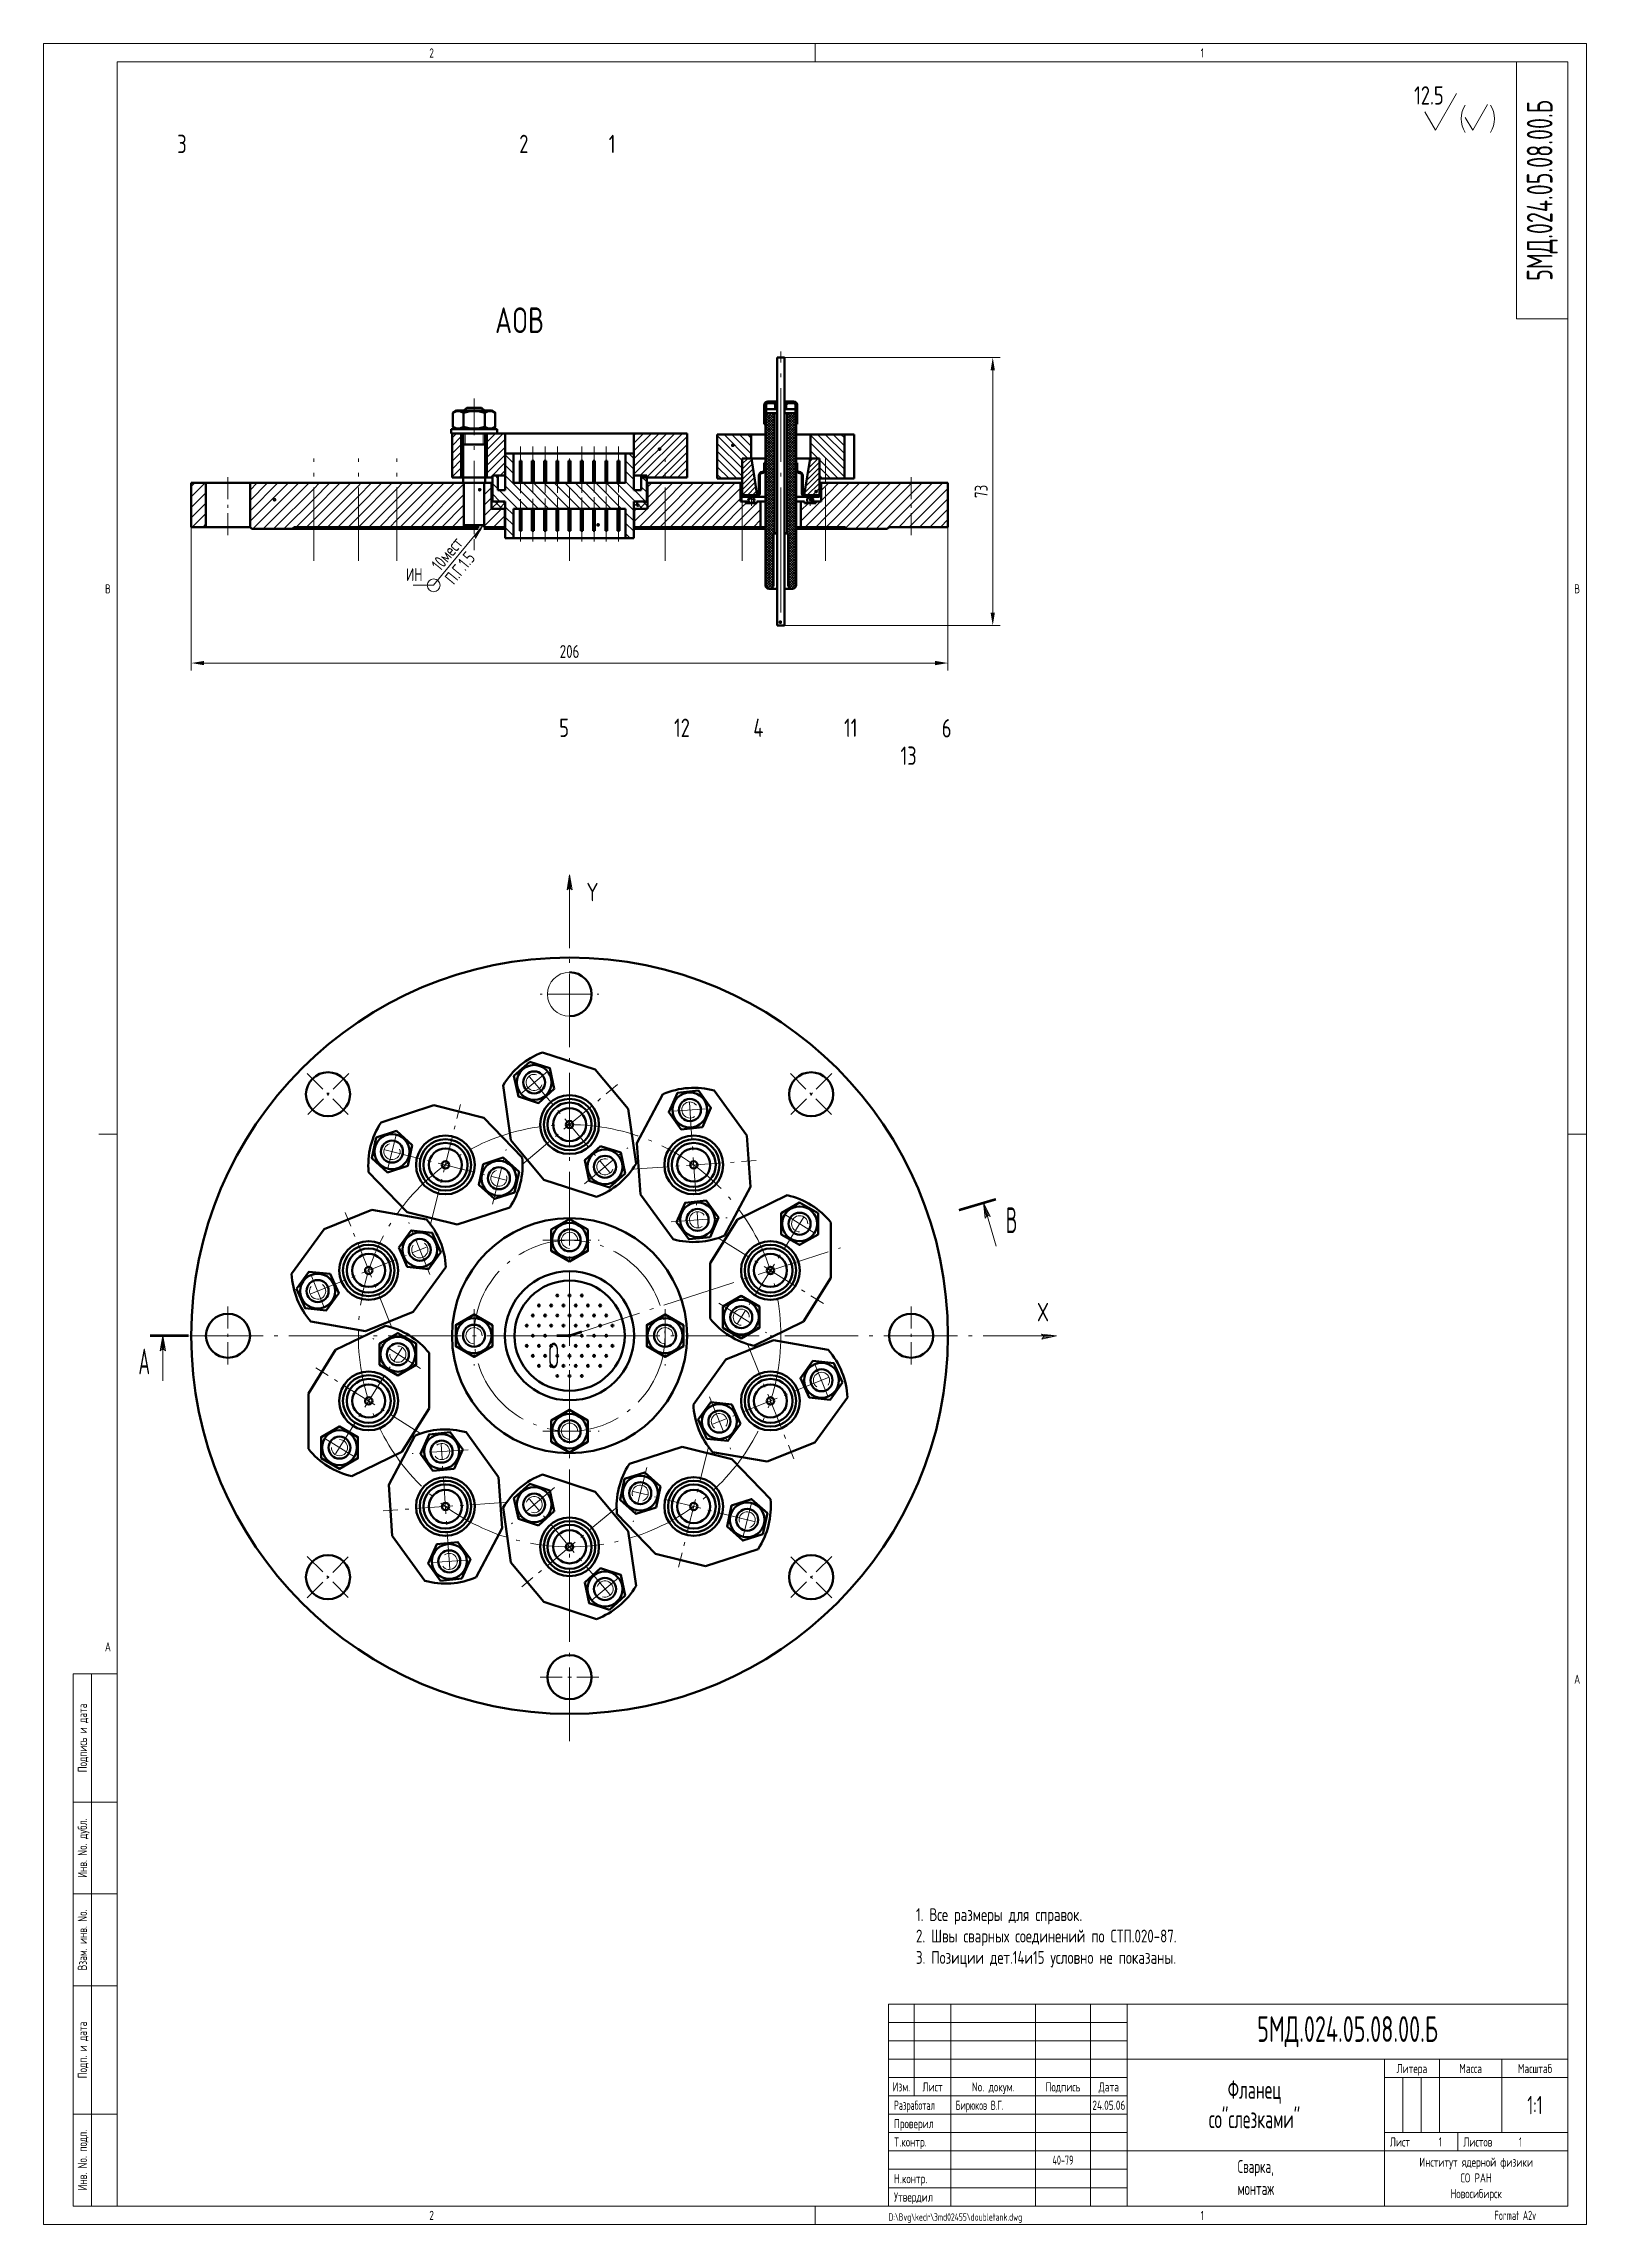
# Model space of a CAD drawing. Extents: x -414 to 4851, y -2165 to 1761.
# Drawn here: x 4431 to 4851, y 1167 to 1761 of the extents above; entities that cross this region are included whole.
import ezdxf
from ezdxf.enums import TextEntityAlignment as Align

# ---------------------------------------------------------------- set-up
doc = ezdxf.new("R2010")
doc.units = 0
for name, pattern in [('S-P10', [15, 10, -2, 1, -2]), ('S-P20', [27, 20, -3, 1, -3]), ('S-P6', [9.8, 6, -1.5, 0.8, -1.5])]:
    doc.linetypes.add(name, pattern=pattern)
for name, color, linetype, lineweight in [('1', 9, 'CONTINUOUS', 20), ('2', 2, 'CONTINUOUS', 50), ('DIM', 4, 'CONTINUOUS', 20), ('HATCH', 5, 'CONTINUOUS', 20), ('TR', 3, 'CONTINUOUS', 20)]:
    doc.layers.add(name, color=color, linetype=linetype, lineweight=lineweight)
doc.styles.add('SIMPLEX', font='simplex.shx', dxfattribs={"width": 0.7})
pattern_1 = [(45, (840, 0), (-1.414213562373095, 1.414213562373095), [])]
pattern_2 = [(135, (2743.741517144483, 1183.399703193758), (-0.3535533905932738, -0.3535533905932737), [])]
pattern_3 = [(135, (2765.687137002887, 1183.823598025099), (-0.3535533905932738, -0.3535533905932737), [])]

msp = doc.modelspace()

# ---------------------------------------------------------------- texts
at = {"layer": 'DIM', "style": 'SIMPLEX', "width": 0.7}
for s, p in [('2', (4536.120937865674, 1756.950961050326)), ('1', (4746.120937865674, 1756.950961050326)), ('2', (4536.120937865674, 1167.950961050326)), ('1', (4746.120937865674, 1167.950961050326))]:
    msp.add_text(s, height=2.5, dxfattribs=at).set_placement(p)
for s, height, p in [('12.5', 5, (4812.270937865675, 1744.150961050326)), ('AOB', 7, (4567.376787916201, 1681.903649451898))]:
    msp.add_text(s, height=height, dxfattribs=at).set_placement(p, align=Align.RIGHT)
for s, p in [('3', (4468.791590157926, 1730.924099016966)), ('2', (4561.854980571779, 1730.924099016966)), ('1', (4585.887829937691, 1730.924099016966)), ('5', (4572.809144207456, 1571.906947442074)), ('12', (4604.901174475072, 1571.898032321179)), ('4', (4625.712971726294, 1571.906947442074)), ('11', (4650.847434682824, 1571.898032321179)), ('6', (4676.971163865307, 1571.76684300416)), ('13', (4666.600430075864, 1564.289112171348)), ('Y', (4580.535776106963, 1527.162734833877)), ('X', (4703.186982775102, 1412.748260621303))]:
    msp.add_text(s, height=5, dxfattribs=at).set_placement(p, align=Align.CENTER)
for s, p in [('B', (4448.620937865674, 1612.250961050325)), ('B', (4848.620937865674, 1612.250961050325)), ('A', (4448.620937865674, 1324.064405624621)), ('A', (4848.620937865674, 1315.250961050325))]:
    msp.add_text(s, height=2.5, dxfattribs=at).set_placement(p, align=Align.MIDDLE)
at = {"layer": 'DIM', "style": 'SIMPLEX'}
for s, width, p, p2 in [('B', 0.6749999999999221, (4693.078349358801, 1436.771831830646), (4696.2283493588, 1436.771831830646)), ('A', 0.5906250000001023, (4456.93154038112, 1398.30867671722), (4460.08154038112, 1398.30867671722)), ('O', 0.5906250000001023, (4568.414868228483, 1399.923360340286), (4571.564868228484, 1399.923360340286))]:
    msp.add_text(s, height=7, dxfattribs=dict(at, width=width)).set_placement(p, p2, align=Align.FIT)
at = {"layer": 'DIM', "style": 'SIMPLEX', "width": 0.7}
for s, p in [('Подпись и дата', (4442.920937865674, 1299.250961050325)), ('Инв. No. дубл.', (4442.920937865674, 1269.250961050325)), ('Взам. инв. No.', (4442.920937865674, 1244.250961050325)), ('Подп. и дата', (4442.920937865674, 1214.250961050325)), ('Инв. No. подл.', (4442.920937865674, 1184.250961050325))]:
    msp.add_text(s, height=2.5, rotation=90, dxfattribs=at).set_placement(p, align=Align.CENTER)
at = {"layer": 'DIM', "insert": (4686.359944825377, 1638.775940133709), "char_height": 3.5, "attachment_point": 5, "rotation": 90, "style": 'SIMPLEX'}
msp.add_mtext('\\A1;73', dxfattribs=at)
at = {"layer": 'DIM', "insert": (4574.305922982267, 1595.173983264292), "char_height": 3.5, "attachment_point": 5, "style": 'SIMPLEX'}
msp.add_mtext('\\A1;206', dxfattribs=at)
at = {"layer": 'TR', "style": 'SIMPLEX', "width": 0.7}
for s, p in [('10мест', (4542.304088982321, 1620.702301155069)), ('П.Г.1.5', (4545.815199551818, 1616.828213798652))]:
    msp.add_text(s, height=3.5, rotation=50.5582025305853, dxfattribs=at).set_placement(p, align=Align.CENTER)
msp.add_text('ИН', height=3.5, dxfattribs=at).set_placement((4534.280234657207, 1614.380100669355), align=Align.RIGHT)
at = {"layer": 'TR', "insert": (4668.620937865674, 1236.750961050325), "char_height": 3.5, "width": 170, "attachment_point": 7, "style": 'SIMPLEX'}
msp.add_mtext('\\A1;1. Все размеры для справок.\\P2. Швы сварных соединений по СТП.020-87.\\P3. Позиции дет.14и15 условно не показаны.', dxfattribs=at)

# ---------------------------------------------------------------- blocks, each defined once
blk = doc.blocks.new('SHTAMP1')
at = {"layer": 'DIM', "color": 2}
for p, q in [((-185, 55), (0, 55)), ((-185, 55), (-185, 0)), ((-178, 55), (-178, 29.99999999999999)), ((-168, 55), (-168, 0)), ((-145, 55), (-145, 0)), ((-130, 55), (-130, 0)), ((-120, 55), (-120, 0)), ((-120, 40), (0, 40)), ((-49.99999999999997, 40), (-50, 0)), ((-34.99999999999997, 40), (-34.99999999999997, 20)), ((-17.99999999999997, 40), (-17.99999999999997, 20.00000000000001)), ((-185, 35), (-120, 35)), ((-185, 30), (-120, 30)), ((-49.99999999999997, 35), (0, 35)), ((-50, 20), (0, 20)), ((-29.99999999999994, 20.00000000000001), (-29.99999999999997, 15)), ((-120, 15), (0, 15))]:
    blk.add_line(p, q, dxfattribs=at)
at = {"layer": 'DIM'}
for p, q in [((-185, 50), (-120, 50)), ((-185, 45), (-120, 45)), ((-185, 40), (-120, 40)), ((-44.99999999999997, 35), (-44.99999999999997, 20)), ((-39.99999999999997, 35), (-39.99999999999997, 20)), ((-185, 25), (-120, 25)), ((-185, 20), (-120, 20)), ((-185, 15), (-120, 15)), ((-185, 10), (-120, 10)), ((-185, 5), (-120, 5))]:
    blk.add_line(p, q, dxfattribs=at)
at = {"layer": 'DIM', "style": 'SIMPLEX', "width": 0.6}
blk.add_text('1', height=2.5, dxfattribs=at).set_placement((-35.17607202795625, 16.2))
at = {"layer": 'DIM', "style": 'SIMPLEX', "width": 0.6, "flags": 8}
blk.add_attdef('ОБОЗНАЧЕНИЕ2', text='', height=7, dxfattribs=at).set_placement((-117, 60), align=Align.MIDDLE)
at = {"layer": 'DIM', "style": 'SIMPLEX', "width": 0.6}
for tag, height, p in [('ОБОЗНАЧЕНИЕ', 7, (-60, 47.5)), ('МАСШТАБ', 5, (-9, 27.5))]:
    blk.add_attdef(tag, text='', height=height, dxfattribs=at).set_placement(p, align=Align.MIDDLE)
at = {"layer": 'DIM', "style": 'SIMPLEX', "width": 0.9108433734939759}
blk.add_attdef('ДАТА', text='', height=2.5, dxfattribs=at).set_placement((-129.5, 26.2), (-120.5, 26.2), align=Align.FIT)
at = {"layer": 'DIM', "style": 'SIMPLEX', "width": 0.6}
for tag, p in [('ЛИСТОВ', (-13.325, 16.2)), ('FORMAT', (-20, -3.8))]:
    blk.add_attdef(tag, p, '', height=2.5, dxfattribs=at)
blk.add_attdef('ТЕЛЕФОН', text='', height=2.5, dxfattribs=at).set_placement((-137.5, 12.5), align=Align.MIDDLE_CENTER)
at = {"layer": 'TR', "style": 'SIMPLEX', "width": 0.7}
for s, p in [('Литера', (-42.49999999999997, 36.2)), ('Масса', (-26.49999999999997, 36.2)), ('Масштаб', (-9, 36.2)), ('Изм.', (-181.5, 31.2)), ('Лист', (-173, 31.2)), ('No. докум.', (-156.5, 31.2)), ('Подпись', (-137.5, 31.2)), ('Дата', (-125, 31.2)), ('Институт ядерной физики', (-25, 10.70243239950646)), ('СО РАН', (-25, 6.416718113792172)), ('Новосибирск', (-25, 2.131003828077887))]:
    blk.add_text(s, height=2.5, dxfattribs=at).set_placement(p, align=Align.CENTER)
at = {"layer": 'TR', "style": 'SIMPLEX'}
for s, width, p in [('Разработал', 0.6, (-183.5, 26.2)), ('T.контр.', 0.7, (-183.5, 16.2)), ('Проверил', 0.7, (-183.5, 21.2)), ('Лист', 0.7, (-48.5, 16.2)), ('Листов', 0.7, (-28.49999999999997, 16.2)), ('Н.контр.', 0.7, (-183.5, 6.200000000000001)), ('Утвердил', 0.7, (-183.5, 1.200000000000001))]:
    blk.add_text(s, height=2.5, dxfattribs=dict(at, width=width)).set_placement(p)
at = {"layer": 'TR', "style": 'SIMPLEX', "width": 0.6}
for tag, height, p in [('НАИМЕНОВАНИЕ', 5, (-85.34568711718521, 29.20002082529924)), ('НАИМЕНОВАНИЕ2', 5, (-85.34568711718521, 21.20002082529924)), ('МАТЕРИАЛ', 3.5, (-85, 9)), ('СОРТАМЕНТ', 3.5, (-85, 3))]:
    blk.add_attdef(tag, text='', height=height, dxfattribs=at).set_placement(p, align=Align.CENTER)
for tag, p, height in [('РАЗРАБОТАЛ', (-166.7, 26.2), 2.5), ('ПРОВЕРИЛ', (-166.7, 21.2), 2.5), ('НОРМОКОНТРОЛЬ', (-166.7, 6.199999999999998), 2.5), ('УТВЕРДИЛ', (-166.7, 1.199999999999999), 2.5), ('ФАЙЛ', (-185, -4), 2)]:
    blk.add_attdef(tag, p, '', height=height, dxfattribs=at)
blk = doc.blocks.new('STREL')
at = {"layer": 'DIM'}
for p, q in [((-1.4210854715202e-14, 1.4210854715202e-14), (1.170416226631374, 0.2000000000000028)), ((1.170416226631374, -0.1999999999999886), (-1.4210854715202e-14, 1.4210854715202e-14)), ((-1.4210854715202e-14, 1.4210854715202e-14), (3.5, 1.4210854715202e-14)), ((0.439627474496703, 0.0751232705927265), (1.063870801763045, 0.075259898581308)), ((1.170416226631374, 0.2000000000000028), (0.99979443001871, 0.0002412563467117934)), ((0.99979443001871, 0.0002412563467117934), (1.170416226631374, -0.1999999999999886)), ((0.4381870021173313, -0.07487712356457621), (1.063684681848315, -0.07474016190495547))]:
    blk.add_line(p, q, dxfattribs=at)
blk = doc.blocks.new('LEADR')
at = {"layer": 'DIM'}
for p, q in [((-1.170416226631389, 0.2000000000000028), (0, 0)), ((-0.9997944300187243, -0.0002412563466975826), (-1.170416226631389, 0.2000000000000028)), ((0, 0), (-1.170416226631389, -0.1999999999999886)), ((-0.4381870021173455, 0.07487712356459042), (-1.063684681848329, 0.07474016190496968)), ((0, 0), (-1, 0)), ((-1.170416226631389, -0.1999999999999886), (-0.9997944300187243, -0.0002412563466975826)), ((-0.4396274744967172, -0.07512327059271229), (-1.063870801763059, -0.07525989858129378))]:
    blk.add_line(p, q, dxfattribs=at)
blk = doc.blocks.new('SVLEADR')
at = {"layer": 'DIM'}
for p, q in [((-1.170621796612664, -0.199758743653291), (-1, 0)), ((0, 0), (-1.170621796612664, -0.199758743653291)), ((-0.3755462257252447, -0.07510924514504325), (-1.064076371744335, -0.0750186422345962))]:
    blk.add_line(p, q, dxfattribs=at)

# ---------------------------------------------------------------- hatches: boundary and pattern name
at = {"layer": 'HATCH'}
h = msp.add_hatch(dxfattribs=at)
h.set_pattern_fill('U', color=256, scale=0.5, angle=135, style=0, pattern_type=0)
h.set_pattern_definition(pattern_3)
h.paths.add_polyline_path([(4629.805922982266, 1662.775940133708, -0.4142135623728154), (4630.305922982266, 1662.275940133708), (4630.305922982266, 1661.175940133709), (4630.805922982266, 1661.175940133709), (4630.805922982266, 1662.275940133708, 0.4142135623730951), (4629.805922982266, 1663.275940133708), (4628.305922982266, 1663.275940133708, 0.4142135623730951), (4627.305922982266, 1662.275940133708), (4627.305922982266, 1657.075940133709), (4627.605922982266, 1657.075940133709), (4627.605922982266, 1660.135940133709), (4627.805922982266, 1660.135940133709), (4627.805922982266, 1662.275940133709, -0.4142135623731117), (4628.305922982266, 1662.775940133709)])
h = msp.add_hatch(dxfattribs=at)
h.set_pattern_fill('U', color=256, scale=0.5, angle=135, style=0, pattern_type=0)
h.set_pattern_definition(pattern_2)
h.paths.add_polyline_path([(4635.305922982266, 1662.775940133709, -0.4142135623731116), (4635.805922982266, 1662.275940133709), (4635.805922982266, 1660.135940133709), (4636.005922982265, 1660.135940133709), (4636.005922982265, 1657.075940133709), (4636.305922982266, 1657.075940133709), (4636.305922982266, 1662.275940133708, 0.4142135623730951), (4635.305922982266, 1663.275940133708), (4633.805922982266, 1663.275940133708, 0.4142135623730951), (4632.805922982266, 1662.275940133708), (4632.805922982266, 1661.175940133709), (4633.305922982266, 1661.175940133709), (4633.305922982266, 1662.275940133708, -0.4142135623730818), (4633.805922982266, 1662.775940133708)])
h = msp.add_hatch(dxfattribs=at)
h.set_pattern_fill('U', color=256, scale=0.5, angle=45, style=0, double=1, pattern_type=0)
h.set_pattern_definition([(45, (2765.687137002887, 1183.823598025099), (-0.3535533905932737, 0.3535533905932738), []), (135, (2765.687137002887, 1183.823598025099), (-0.3535533905932738, -0.3535533905932737), [])])
h.paths.add_polyline_path([(4630.055922982266, 1660.135940133709), (4627.605922982266, 1660.135940133709), (4627.605922982266, 1613.275940133708, 0.4142135623730951), (4628.605922982266, 1612.275940133708), (4628.805922982266, 1612.275940133708, 0.4142135623730951), (4629.805922982266, 1613.275940133708), (4629.805922982266, 1627.275940133708), (4630.055922982266, 1627.420277701006)])
h = msp.add_hatch(dxfattribs=at)
h.set_pattern_fill('U', color=256, scale=0.5, angle=45, style=0, double=1, pattern_type=0)
h.set_pattern_definition([(135, (6497.924708961645, 1183.823598025099), (0.3535533905932737, 0.3535533905932738), []), (45.00000000000001, (6497.924708961645, 1183.823598025099), (0.3535533905932738, -0.3535533905932737), [])])
h.paths.add_polyline_path([(4633.555922982266, 1660.135940133709), (4636.005922982265, 1660.135940133709), (4636.005922982265, 1613.275940133708, -0.4142135623730951), (4635.005922982265, 1612.275940133708), (4634.805922982266, 1612.275940133708, -0.4142135623730951), (4633.805922982266, 1613.275940133708), (4633.805922982266, 1627.275940133708), (4633.555922982266, 1627.420277701006)])
h = msp.add_hatch(dxfattribs=at)
h.set_pattern_fill('U', color=256, scale=1.5, angle=45, style=0, pattern_type=0)
h.set_pattern_definition([(45, (-207.8100295774839, 301.5817500826699), (-1.060660171779821, 1.060660171779821), [])])
h.paths.add_polyline_path([(4544.805922982265, 1654.575940133708), (4542.305922982265, 1654.575940133709), (4542.305922982266, 1642.575940133708), (4544.805922982266, 1642.575940133708)])
h.paths.add_polyline_path([(4556.805922982266, 1654.575940133708), (4551.805922982265, 1654.575940133708), (4551.805922982266, 1642.575940133708), (4553.305922982266, 1642.575940133708), (4553.305922982266, 1643.075940133709), (4556.805922982266, 1643.075940133708)])
h.paths.add_polyline_path([(4591.805922982266, 1654.575940133708), (4591.805922982266, 1643.075940133709), (4595.305922982266, 1643.075940133708), (4595.305922982266, 1642.575940133708), (4606.305922982266, 1642.575940133708), (4606.305922982266, 1654.575940133708)])
h = msp.add_hatch(dxfattribs=at)
h.set_pattern_fill('U', color=256, scale=1.5, angle=135, style=0, pattern_type=0)
h.set_pattern_definition([(135, (0, 0), (-1.060660171779821, -1.060660171779821), [])])
h.paths.add_polyline_path([(4623.741674280554, 1654.275940133708), (4614.530922982265, 1654.275940133708), (4614.530922982266, 1642.275940133708), (4621.305922982266, 1642.275940133708), (4621.305922982266, 1647.775940133708), (4623.741674280554, 1647.775940133708)])
h.paths.add_polyline_path([(4649.110922982265, 1654.275940133708), (4639.870171683978, 1654.275940133708), (4639.870171683978, 1647.775940133708), (4642.305922982266, 1647.775940133708), (4642.305922982266, 1642.275940133709), (4649.110922982265, 1642.275940133709)])
h = msp.add_hatch(dxfattribs=at)
h.set_pattern_fill('U', color=256, scale=2, angle=135, style=0, pattern_type=0)
h.set_pattern_definition([(135, (0, 0), (-1.414213562373095, -1.414213562373095), [])])
h.paths.add_polyline_path([(4574.305922982266, 1641.075940133708), (4559.055922982266, 1641.075940133708), (4559.055922982266, 1649.075940133708), (4556.805922982266, 1649.075940133708), (4556.805922982266, 1639.075940133708), (4554.805922982266, 1639.075940133708), (4554.805922982266, 1643.075940133708), (4553.305922982266, 1643.075940133708), (4553.305922982266, 1636.075940133708), (4556.805922982266, 1636.075940133708), (4556.805922982266, 1626.075940133708), (4559.055922982266, 1626.075940133708), (4559.055922982266, 1634.075940133708), (4574.305922982266, 1634.075940133708)])
h.paths.add_polyline_path([(4595.305922982266, 1643.075940133709), (4593.805922982266, 1643.075940133709), (4593.805922982266, 1639.075940133708), (4591.805922982266, 1639.075940133708), (4591.805922982266, 1649.075940133708), (4589.555922982266, 1649.075940133708), (4589.555922982266, 1641.075940133708), (4574.305922982266, 1641.075940133708), (4574.305922982266, 1634.075940133708), (4589.555922982266, 1634.075940133708), (4589.555922982266, 1626.075940133708), (4591.805922982266, 1626.075940133708), (4591.805922982266, 1636.075940133708), (4595.305922982266, 1636.075940133708)])
h = msp.add_hatch(dxfattribs=at)
h.set_pattern_fill('U', color=256, scale=0.5, angle=135, style=0, pattern_type=0)
h.set_pattern_definition(pattern_3)
h.paths.add_polyline_path([(4627.605922982266, 1646.575940133709), (4627.305922982266, 1646.575940133709), (4627.305922982266, 1644.575940133708, -0.414213562372862), (4626.805922982266, 1644.075940133709, 0.4142135623730285), (4625.805922982266, 1643.075940133709), (4625.805922982266, 1638.275940133708, -0.4142135623730951), (4625.305922982266, 1637.775940133708), (4621.305922982266, 1637.775940133708), (4621.305922982266, 1637.275940133708), (4625.105922982266, 1637.275940133708, 0.4142135623730951), (4626.105922982266, 1638.275940133708), (4626.105922982266, 1643.275940133708, -0.4142135623729101), (4626.605922982266, 1643.775940133708, 0.4142135623731598), (4627.605922982266, 1644.775940133708)])
h = msp.add_hatch(dxfattribs=at)
h.set_pattern_fill('U', color=256, scale=0.5, angle=135, style=0, pattern_type=0)
h.set_pattern_definition(pattern_2)
h.paths.add_polyline_path([(4636.305922982266, 1646.575940133709), (4636.005922982265, 1646.575940133709), (4636.005922982265, 1644.775940133708, 0.4142135623730933), (4637.005922982265, 1643.775940133708, -0.4142135623730765), (4637.505922982265, 1643.275940133708), (4637.505922982265, 1638.275940133709, 0.4142135623731616), (4638.505922982265, 1637.275940133708), (4642.305922982266, 1637.275940133708), (4642.305922982266, 1637.775940133708), (4638.305922982266, 1637.775940133708, -0.4142135623730951), (4637.805922982266, 1638.275940133708), (4637.805922982266, 1643.075940133709, 0.4142135623730285), (4636.805922982266, 1644.075940133709, -0.4142135623728953), (4636.305922982266, 1644.575940133708)])
h = msp.add_hatch(dxfattribs=at)
h.set_pattern_fill('U', color=256, scale=2, angle=45, style=0, pattern_type=0)
h.set_pattern_definition(pattern_1)
h.paths.add_polyline_path([(4475.305922982266, 1641.075940133708), (4471.305922982267, 1641.075940133708), (4471.305922982267, 1629.075940133708), (4475.305922982267, 1629.075940133708)])
h = msp.add_hatch(dxfattribs=at)
h.set_pattern_fill('U', color=256, scale=2, angle=45, style=0, pattern_type=0)
h.set_pattern_definition(pattern_1)
h.paths.add_polyline_path([(4487.305922982266, 1641.075940133708), (4487.305922982267, 1629.075940133708), (4487.805922982267, 1628.575940133708), (4498.805922982267, 1628.575940133708), (4499.305922982267, 1629.075940133708), (4504.644922982266, 1629.075940133708), (4504.644922982266, 1641.075940133709)])
h = msp.add_hatch(dxfattribs=at)
h.set_pattern_fill('U', color=256, scale=2, angle=45, style=0, pattern_type=0)
h.set_pattern_definition(pattern_1)
h.paths.add_polyline_path([(4516.805922982266, 1629.075940133708), (4516.805922982266, 1641.075940133709), (4504.644922982266, 1641.075940133709), (4504.644922982266, 1629.075940133708)])
h = msp.add_hatch(dxfattribs=at)
h.set_pattern_fill('U', color=256, scale=2, angle=45, style=0, pattern_type=0)
h.set_pattern_definition(pattern_1)
h.paths.add_polyline_path([(4527.296922982266, 1641.075940133709), (4516.805922982266, 1641.075940133709), (4516.805922982266, 1629.075940133708), (4527.296922982266, 1629.075940133708)])
h = msp.add_hatch(dxfattribs=at)
h.set_pattern_fill('U', color=256, scale=2, angle=45, style=0, pattern_type=0)
h.set_pattern_definition(pattern_1)
h.paths.add_polyline_path([(4545.555922982267, 1629.075940133708), (4545.555922982266, 1641.075940133709), (4527.296922982266, 1641.075940133709), (4527.296922982266, 1629.075940133708)])
h = msp.add_hatch(dxfattribs=at)
h.set_pattern_fill('U', color=256, scale=2, angle=45, style=0, pattern_type=0)
h.set_pattern_definition(pattern_1)
h.paths.add_polyline_path([(4553.055922982266, 1634.075940133708), (4553.055922982266, 1641.075940133708), (4551.055922982266, 1641.075940133708), (4551.055922982267, 1629.075940133708), (4556.705922982266, 1629.075940133708), (4556.705922982265, 1634.075940133708)])
h = msp.add_hatch(dxfattribs=at)
h.set_pattern_fill('U', color=256, scale=2, angle=45, style=0, pattern_type=0)
h.set_pattern_definition(pattern_1)
h.paths.add_polyline_path([(4600.305922982266, 1641.075940133708), (4595.555922982265, 1641.075940133708), (4595.555922982265, 1634.075940133708), (4591.905922982265, 1634.075940133708), (4591.905922982265, 1629.075940133708), (4600.305922982266, 1629.075940133708)])
h = msp.add_hatch(dxfattribs=at)
h.set_pattern_fill('U', color=256, scale=2, angle=45, style=0, pattern_type=0)
h.set_pattern_definition(pattern_1)
h.paths.add_polyline_path([(4621.314922982267, 1636.075940133708), (4620.805922982265, 1636.075940133708), (4620.805922982267, 1641.075940133708), (4600.305922982266, 1641.075940133708), (4600.305922982265, 1629.075940133708), (4621.314922982267, 1629.075940133708)])
h = msp.add_hatch(dxfattribs=at)
h.set_pattern_fill('U', color=256, scale=2, angle=45, style=0, pattern_type=0)
h.set_pattern_definition(pattern_1)
h.paths.add_polyline_path([(4644.841712241649, 1639.059034608221, 0.06514729585032353), (4644.577800272404, 1641.075940133708), (4642.805922982267, 1641.075940133709), (4642.805922982266, 1636.075940133708), (4641.305922982266, 1636.075940133708), (4641.305922982266, 1635.575940133709), (4638.305922982265, 1635.575940133708), (4638.305922982266, 1636.075940133708), (4637.305922982267, 1636.075940133708), (4637.305922982266, 1631.226000067774, 0.4029302382413807)])
h = msp.add_hatch(dxfattribs=at)
h.set_pattern_fill('U', color=256, scale=2, angle=45, style=0, pattern_type=0)
h.set_pattern_definition(pattern_1)
h.paths.add_polyline_path([(4667.305922982266, 1641.075940133708), (4644.577800272404, 1641.075940133708, -0.06514729585032353), (4644.841712241649, 1639.059034608221, -0.1198031627047587), (4643.966922982266, 1635.460491938039), (4643.966922982266, 1629.075940133708), (4649.305922982266, 1629.075940133708), (4649.805922982265, 1628.575940133708), (4660.805922982265, 1628.575940133708), (4661.305922982265, 1629.075940133708), (4667.305922982267, 1629.075940133708)])
h = msp.add_hatch(dxfattribs=at)
h.set_pattern_fill('U', color=256, scale=2, angle=45, style=0, pattern_type=0)
h.set_pattern_definition(pattern_1)
h.paths.add_polyline_path([(4677.305922982267, 1641.075940133708), (4667.305922982267, 1641.075940133708), (4667.305922982267, 1629.075940133708), (4677.305922982267, 1629.075940133708)])
h = msp.add_hatch(dxfattribs=at)
h.set_pattern_fill('U', color=256, scale=1.5, angle=45, style=0, double=1, pattern_type=0)
h.set_pattern_definition([(45, (0, 0), (-1.060660171779821, 1.060660171779821), []), (135, (0, 0), (-1.060660171779821, -1.060660171779821), [])])
h.paths.add_polyline_path([(4556.805922982266, 1636.075940133708), (4553.055922982266, 1636.075940133708), (4553.055922982266, 1634.075940133708), (4556.805922982266, 1634.075940133708)])
h.paths.add_polyline_path([(4595.555922982265, 1636.075940133708), (4591.805922982266, 1636.075940133708), (4591.805922982266, 1634.075940133708), (4595.555922982265, 1634.075940133708)])
h = msp.add_hatch(dxfattribs=at)
h.set_pattern_fill('U', color=256, scale=2, angle=45, style=0, pattern_type=0)
h.set_pattern_definition(pattern_1)
h.paths.add_polyline_path([(4626.305922982267, 1636.075940133708), (4625.305922982266, 1636.075940133708), (4625.305922982266, 1635.575940133709), (4622.305922982265, 1635.575940133708), (4622.305922982266, 1636.075940133708), (4621.314922982267, 1636.075940133708), (4621.314922982267, 1629.075940133708), (4626.305922982266, 1629.075940133708)])
h = msp.add_hatch(dxfattribs=at)
h.set_pattern_fill('U', color=256, angle=45, style=0, double=1, pattern_type=0)
h.set_pattern_definition([(45, (0, 0), (-0.7071067811865475, 0.7071067811865476), []), (135, (0, 0), (-0.7071067811865476, -0.7071067811865475), [])])
h.paths.add_polyline_path([(4624.655922982266, 1636.425940133708, 1), (4622.955922982265, 1636.425940133708, 1)])
h.paths.add_polyline_path([(4640.655922982266, 1636.425940133709, 1), (4638.955922982265, 1636.425940133709, 1)])
h = msp.add_hatch(dxfattribs=at)
h.set_pattern_fill('U', color=256, scale=2, angle=45, style=0, pattern_type=0)
h.set_pattern_definition(pattern_1)
h.paths.add_polyline_path([(4643.966922982266, 1635.460491938039, -0.2700892420553634), (4637.305922982266, 1631.226000067774), (4637.305922982266, 1629.075940133708), (4643.966922982266, 1629.075940133708)])

# ---------------------------------------------------------------- linework, layer by layer
at = {"layer": '1', "linetype": 'S-P20'}
for p, q in [((4631.805922982266, 1619.876309363589), (4631.805922982266, 1676.929191749674)), ((4548.305922982266, 1627.112024220398), (4548.305922982266, 1664.071853852747)), ((4504.644922982266, 1619.876309363589), (4504.644922982266, 1647.771180768613)), ((4516.805922982266, 1619.876309363589), (4516.805922982266, 1647.771180768613)), ((4527.296922982266, 1619.876309363589), (4527.296922982266, 1647.771180768613)), ((4560.972590982266, 1651.022929821173), (4560.972590982266, 1638.280432633278)), ((4564.305923982266, 1651.022929821173), (4564.305923982266, 1638.30965429594)), ((4567.639256982266, 1651.022929821173), (4567.639256982266, 1638.338875958602)), ((4570.972589982266, 1651.022929821173), (4570.972589982266, 1638.368097621264)), ((4574.305922982266, 1619.876309363589), (4574.305922982266, 1647.771180768613)), ((4577.639255982265, 1651.022929821173), (4577.639255982265, 1638.426540946588)), ((4580.972588982265, 1651.022929821173), (4580.972588982265, 1638.45576260925)), ((4584.305921982265, 1651.022929821173), (4584.305921982265, 1638.484984271912)), ((4587.639254982266, 1651.022929821173), (4587.639254982266, 1638.514205934574)), ((4600.305922982266, 1619.876309363589), (4600.305922982266, 1647.771180768613)), ((4621.314922982266, 1619.876309363589), (4621.314922982266, 1647.771180768613)), ((4643.966922982266, 1640.96957093646), (4643.966922982266, 1647.771180768613)), ((4643.966922982266, 1619.876309363589), (4643.966922982266, 1640.447348518323)), ((4560.972590982266, 1636.63893878103), (4560.972590982266, 1625.102520621526)), ((4564.305923982266, 1636.741717375226), (4564.305923982266, 1625.102520621526)), ((4567.639256982266, 1636.844495969422), (4567.639256982266, 1625.102520621526)), ((4570.972589982266, 1636.947274563617), (4570.972589982266, 1625.102520621526)), ((4577.639255982265, 1637.152831752009), (4577.639255982265, 1625.102520621526)), ((4580.972588982266, 1637.255610346205), (4580.972588982265, 1625.102520621526)), ((4584.305921982265, 1637.358388940401), (4584.305921982265, 1625.102520621526)), ((4587.639254982266, 1637.461167534597), (4587.639254982266, 1625.102520621526)), ((4623.805922982266, 1634.885915578098), (4623.805922982266, 1637.133624683714)), ((4631.805922982266, 1605.805620083794), (4631.805922982266, 1639.090673272958)), ((4639.805922982266, 1636.831821119911), (4639.805922982266, 1637.647272750305)), ((4639.805922982266, 1634.885915578098), (4639.805922982266, 1636.570893107531)), ((4548.305922982266, 1622.749601063936), (4548.305922982266, 1625.803293508628)), ((4574.305922982266, 1298.411541276746), (4574.305922982266, 1523.447297991465)), ((4574.305922982266, 1408.80867671722), (4648.028989031531, 1432.762752943305)), ((4706.882710555865, 1408.80867671722), (4463.58154038112, 1408.80867671722))]:
    msp.add_line(p, q, dxfattribs=at)
at = {"layer": '1'}
for p, q in [((4545.880084893877, 1661.116785220274), (4545.880084893877, 1660.775940133708)), ((4550.798098402006, 1661.116785220274), (4550.798098402006, 1660.775940133708)), ((4545.880084893877, 1654.575940133708), (4545.880084893877, 1651.575854580851)), ((4550.798098402006, 1654.575940133708), (4550.798098402006, 1651.575854580851))]:
    msp.add_line(p, q, dxfattribs=at)
at = {"layer": '1', "linetype": 'S-P6'}
for p, q in [((4481.305922982266, 1642.647121174003), (4481.305922982266, 1626.647121174003)), ((4667.305922982267, 1642.647121174003), (4667.305922982267, 1626.647121174003)), ((4574.305922982266, 1501.80867671722), (4566.305922982266, 1501.80867671722)), ((4574.305922982266, 1501.80867671722), (4582.305922982266, 1501.80867671722)), ((4514.201846581409, 1480.226461617061), (4502.888138082424, 1468.912753118077)), ((4502.888138082424, 1480.226461617061), (4514.201846581409, 1468.912753118077)), ((4634.409999383122, 1480.226461617061), (4645.723707882107, 1468.912753118077)), ((4645.723707882107, 1480.226461617061), (4634.409999383122, 1468.912753118077)), ((4481.305922982266, 1416.80867671722), (4481.305922982266, 1400.80867671722)), ((4667.305922982267, 1416.80867671722), (4667.305922982267, 1400.80867671722)), ((4502.888138082424, 1348.704600316364), (4514.201846581409, 1337.390891817379)), ((4502.888138082424, 1337.390891817379), (4514.201846581409, 1348.704600316364)), ((4645.723707882107, 1348.704600316364), (4634.409999383122, 1337.390891817379)), ((4645.723707882107, 1337.390891817379), (4634.409999383122, 1348.704600316364)), ((4566.305922982266, 1315.80867671722), (4574.305922982266, 1315.80867671722)), ((4582.305922982266, 1315.80867671722), (4574.305922982266, 1315.80867671722))]:
    msp.add_line(p, q, dxfattribs=at)
at = {"layer": '1', "linetype": 'S-P10'}
for p, q in [((4561.00863231476, 1474.732034362442), (4568.251048051569, 1480.809142736032)), ((4563.378533617595, 1479.331432250243), (4585.233312346937, 1453.285921184197)), ((4561.283167449243, 1455.381287352549), (4587.328678515289, 1477.236066081891)), ((4536.395598750254, 1438.832126547088), (4544.620943200643, 1471.822181240472)), ((4602.296966258574, 1469.957744728269), (4611.728238348561, 1470.617243518094)), ((4606.917714935434, 1472.285742748196), (4609.289435042733, 1438.368565039362)), ((4524.799411447646, 1454.325842028657), (4527.086614180474, 1463.499311140616)), ((4524.013243628757, 1459.439826118974), (4557.00329832214, 1451.214481668585)), ((4553.309077397547, 1444.664901808836), (4557.015051074309, 1459.528750371774)), ((4578.394878387693, 1450.158608349831), (4590.129825050502, 1460.005397766478)), ((4591.144986134666, 1454.141293840129), (4625.0621638435, 1456.513013947429)), ((4525.988485383364, 1410.815028366144), (4513.251861207223, 1442.339279421416)), ((4536.24335776423, 1425.475335991111), (4530.504802471833, 1439.678758752928)), ((4601.918837391448, 1439.858046439652), (4617.20040627128, 1440.926637832913)), ((4638.000300161202, 1440.993971528438), (4619.983045177272, 1412.16033625912)), ((4632.893673051408, 1441.826589494254), (4640.911376113345, 1436.81657257814)), ((4503.858047767658, 1420.20884180571), (4535.382298822929, 1432.94546598185)), ((4567.057180706605, 1434.80867671722), (4582.376065620162, 1434.808676717219)), ((4614.574855034578, 1435.585781385744), (4643.408490303897, 1417.568526401815)), ((4507.499995322317, 1416.533639617449), (4503.958351346386, 1425.299516061758)), ((4548.305922982267, 1416.05741899288), (4548.305922982266, 1400.738534079323)), ((4574.305922982267, 1416.05741899288), (4574.305922982267, 1400.738534079323)), ((4600.305922982266, 1416.05741899288), (4600.305922982266, 1400.738534079323)), ((4614.895601619337, 1417.697680624767), (4627.886752805518, 1409.579908402501)), ((4533.716244345194, 1399.919672809673), (4520.725093159013, 1408.037445031939)), ((4567.057180706605, 1408.808676717221), (4582.376065620163, 1408.80867671722)), ((4510.611545803329, 1376.623381906002), (4528.628800787259, 1405.45701717532)), ((4622.623360581167, 1406.802325068296), (4635.359984757308, 1375.278074013024)), ((4534.036990929953, 1382.031572048696), (4505.203355660635, 1400.048827032626)), ((4644.753798196873, 1397.40851162873), (4613.229547141601, 1384.67188745259)), ((4641.111850642214, 1401.083713816991), (4644.653494618145, 1392.317837372682)), ((4612.3684882003, 1392.142017443329), (4618.107043492698, 1377.938594681512)), ((4515.718172913123, 1375.790763940186), (4507.700469851186, 1380.8007808563)), ((4541.694131029098, 1345.331610686243), (4539.322410921798, 1379.248788395078)), ((4567.057180706605, 1382.808676717221), (4582.376065620163, 1382.80867671722)), ((4612.216247214277, 1378.785226887352), (4603.990902763888, 1345.795172193968)), ((4546.693008573084, 1377.759306994788), (4531.411439693252, 1376.690715601527)), ((4595.302768566984, 1372.952451625604), (4591.596794890223, 1358.088603062666)), ((4570.216967576838, 1367.45874508461), (4558.482020914028, 1357.611955667962)), ((4624.598602335775, 1358.177527315465), (4591.60854764239, 1366.402871765855)), ((4557.466859829866, 1363.476059594311), (4523.549682121031, 1361.104339487011)), ((4587.328678515288, 1362.236066081891), (4561.283167449242, 1340.381287352549)), ((4585.233312346936, 1338.285921184198), (4563.378533617594, 1364.331432250244)), ((4623.812434516885, 1363.291511405783), (4621.525231784057, 1354.118042293823)), ((4546.314879705958, 1347.659608706171), (4536.883607615971, 1347.000109916346)), ((4587.603213649772, 1342.885319071998), (4580.360797912962, 1336.808210698408))]:
    msp.add_line(p, q, dxfattribs=at)
at = {"layer": '1', "linetype": 'S-P20'}
for centre, radius in [((4574.305922982267, 1408.80867671722), 57.5), ((4574.305922982266, 1408.80867671722), 26)]:
    msp.add_circle(centre, radius, dxfattribs=at)
at = {"layer": '1'}
for centre, radius, start, end in [((4574.305922982267, 1501.80867671722), 6, 90, 270), ((4564.664108836967, 1477.799343364006), 2.199999999999818, 72, 342), ((4607.057227882921, 1470.290614647677), 2.199999999999818, 36, 306), ((4525.953835081309, 1458.955982327775), 2.199999999999818, 108, 18.00000000000001), ((4583.947737127563, 1454.818010070436), 2.199999999999818, 72, 342), ((4555.062706869589, 1451.698325459784), 2.199999999999818, 108, 18.00000000000001), ((4609.149922095245, 1440.363693139882), 2.199999999999818, 36, 306), ((4636.940461632736, 1439.297875336126), 2.199999999999818, 0, 270), ((4533.527931113796, 1432.196252795018), 2.199999999999818, 144, 53.99999999999997), ((4574.305922982266, 1434.80867671722), 2.199999999999818, 0, 270), ((4505.712415476792, 1420.958054992541), 2.199999999999818, 144, 53.99999999999997), ((4621.042883705739, 1413.856432451433), 2.199999999999818, 0, 270), ((4548.305922982266, 1408.80867671722), 2.199999999999818, 0, 270), ((4600.305922982266, 1408.80867671722), 2.199999999999818, 0, 270), ((4527.568962258792, 1403.760920983007), 2.199999999999818, 180, 90), ((4642.899430487739, 1396.659298441899), 2.199999999999818, 324, 234), ((4574.305922982266, 1382.80867671722), 2.199999999999818, 0, 270), ((4615.083914850735, 1385.421100639422), 2.199999999999818, 324, 234), ((4511.671384331796, 1378.319478098315), 2.199999999999818, 180, 90), ((4539.461923869287, 1377.253660294559), 2.199999999999818, 216, 126), ((4593.549139094943, 1365.919027974655), 2.199999999999818, 288, 198), ((4564.664108836968, 1362.799343364006), 2.199999999999818, 252, 162), ((4622.658010883223, 1358.661371106665), 2.199999999999818, 288, 198), ((4541.55461808161, 1347.326738786764), 2.199999999999818, 216, 126), ((4583.947737127563, 1339.818010070436), 2.199999999999818, 252, 162)]:
    msp.add_arc(centre, radius, start, end, dxfattribs=at)
at = {"layer": '2'}
for p, q in [((4630.805922982266, 1675.275940133708), (4630.805922982266, 1602.275940133708)), ((4632.805922982266, 1675.275940133708), (4630.805922982266, 1675.275940133708)), ((4632.805922982266, 1675.275940133708), (4632.805922982266, 1602.275940133708)), ((4630.805922982266, 1663.275940133708), (4628.305922982266, 1663.275940133708)), ((4632.805922982266, 1663.275940133708), (4635.305922982266, 1663.275940133708)), ((4545.419171636318, 1660.185020579026), (4545.419171636318, 1656.366859688391)), ((4545.539239807311, 1660.775940133708), (4546.339084893877, 1661.575785220274)), ((4546.339084893877, 1661.575785220274), (4550.339098402005, 1661.575785220274)), ((4551.138943488571, 1660.775940133708), (4550.339098402005, 1661.575785220274)), ((4551.192674328214, 1660.185020579026), (4551.192674328214, 1656.366859688391)), ((4627.305922982266, 1662.275940133708), (4627.305922982266, 1657.075940133709)), ((4627.605922982266, 1660.135940133709), (4627.605922982266, 1613.275940133708)), ((4630.805922982266, 1660.135940133709), (4627.605922982266, 1660.135940133709)), ((4627.805922982266, 1662.275940133709), (4627.805922982266, 1660.135940133709)), ((4630.805922982266, 1661.175940133709), (4627.805922982266, 1661.175940133709)), ((4629.805922982266, 1662.775940133708), (4628.305922982266, 1662.775940133709)), ((4630.055922982266, 1660.135940133709), (4630.055922982266, 1627.420277701006)), ((4630.305922982266, 1662.275940133708), (4630.305922982266, 1661.175940133709)), ((4632.805922982266, 1661.175940133709), (4635.805922982266, 1661.175940133709)), ((4632.805922982266, 1660.135940133709), (4636.005922982265, 1660.135940133709)), ((4633.305922982266, 1662.275940133708), (4633.305922982266, 1661.175940133709)), ((4633.555922982266, 1660.135940133709), (4633.555922982266, 1627.420277701006)), ((4633.805922982266, 1662.775940133708), (4635.305922982266, 1662.775940133709)), ((4635.805922982266, 1662.275940133709), (4635.805922982266, 1660.135940133709)), ((4636.005922982265, 1660.135940133709), (4636.005922982265, 1613.275940133708)), ((4636.305922982266, 1662.275940133708), (4636.305922982266, 1657.075940133709)), ((4542.055922982266, 1655.775940133708), (4542.055922982266, 1654.575940133708)), ((4543.555922982266, 1655.775940133708), (4542.055922982266, 1655.775940133708)), ((4542.055922982266, 1654.575940133708), (4548.305922982266, 1654.575940133708)), ((4542.305922982265, 1654.575940133708), (4542.305922982266, 1642.575940133708)), ((4544.805922982265, 1654.575940133708), (4544.805922982266, 1642.575940133708)), ((4545.339084893877, 1654.575940133708), (4545.339084893877, 1641.075940133708)), ((4551.339098402005, 1651.575854580851), (4545.339084893877, 1651.575854580851)), ((4548.305922982266, 1654.575940133708), (4554.555922982266, 1654.575940133708)), ((4551.339098402005, 1654.575940133708), (4551.339098402005, 1641.075940133708)), ((4551.805922982265, 1654.575940133708), (4551.805922982266, 1642.575940133708)), ((4554.555922982266, 1655.775940133708), (4553.055922982266, 1655.775940133708)), ((4554.555922982266, 1654.575940133708), (4554.555922982266, 1655.775940133708)), ((4606.305922982265, 1654.575940133708), (4554.555922982266, 1654.575940133709)), ((4556.805922982266, 1654.575940133708), (4556.805922982266, 1639.075940133708)), ((4591.805922982266, 1654.575940133708), (4591.805922982266, 1639.075940133708)), ((4606.305922982266, 1654.575940133708), (4606.305922982266, 1642.575940133708)), ((4606.305922982266, 1654.575940133708), (4606.305922982266, 1642.575940133708)), ((4614.530922982265, 1654.275940133708), (4614.530922982266, 1642.275940133708)), ((4627.605922982266, 1654.275940133708), (4614.530922982265, 1654.275940133708)), ((4623.741674280554, 1654.275940133708), (4623.741674280554, 1647.775940133708)), ((4627.605922982266, 1657.075940133709), (4627.305922982266, 1657.075940133709)), ((4636.005922982265, 1657.075940133709), (4636.305922982266, 1657.075940133709)), ((4651.822922982265, 1654.275940133708), (4636.005922982265, 1654.275940133708)), ((4639.870171683978, 1654.275940133708), (4639.870171683978, 1647.775940133708)), ((4649.110922982265, 1654.275940133708), (4649.110922982265, 1642.275940133708)), ((4651.822922982265, 1654.275940133708), (4651.822922982265, 1642.275940133708)), ((4574.305922982266, 1649.075940133708), (4556.805922982266, 1649.075940133708)), ((4559.055922982266, 1641.075940133708), (4559.055922982266, 1649.075940133708)), ((4560.722590982266, 1641.075940133708), (4560.722590982266, 1647.075940133708)), ((4561.222590982266, 1647.075940133708), (4560.722590982266, 1647.075940133708)), ((4561.222590982266, 1641.075940133708), (4561.222590982266, 1647.075940133708)), ((4564.055923982266, 1641.075940133708), (4564.055923982266, 1647.075940133708)), ((4564.555923982266, 1647.075940133708), (4564.055923982266, 1647.075940133708)), ((4564.555923982266, 1641.075940133708), (4564.555923982266, 1647.075940133708)), ((4567.389256982266, 1641.075940133708), (4567.389256982266, 1647.075940133708)), ((4567.889256982266, 1647.075940133708), (4567.389256982266, 1647.075940133708)), ((4567.889256982266, 1641.075940133708), (4567.889256982266, 1647.075940133708)), ((4570.722589982266, 1641.075940133708), (4570.722589982266, 1647.075940133708)), ((4571.222589982266, 1647.075940133708), (4570.722589982266, 1647.075940133708)), ((4571.222589982266, 1641.075940133708), (4571.222589982266, 1647.075940133708)), ((4574.055922982266, 1641.075940133708), (4574.055922982266, 1647.075940133708)), ((4574.305922982266, 1647.075940133708), (4574.055922982266, 1647.075940133708)), ((4574.305922982266, 1649.075940133708), (4591.805922982266, 1649.075940133708)), ((4574.305922982266, 1647.075940133708), (4574.555922982266, 1647.075940133708)), ((4574.555922982266, 1641.075940133708), (4574.555922982266, 1647.075940133708)), ((4577.389255982265, 1647.075940133708), (4577.889255982265, 1647.075940133708)), ((4577.389255982265, 1641.075940133708), (4577.389255982265, 1647.075940133708)), ((4577.889255982265, 1641.075940133708), (4577.889255982265, 1647.075940133708)), ((4580.722588982265, 1647.075940133708), (4581.222588982265, 1647.075940133708)), ((4580.722588982265, 1641.075940133708), (4580.722588982265, 1647.075940133708)), ((4581.222588982265, 1641.075940133708), (4581.222588982265, 1647.075940133708)), ((4584.055921982265, 1647.075940133708), (4584.555921982265, 1647.075940133708)), ((4584.055921982265, 1641.075940133708), (4584.055921982265, 1647.075940133708)), ((4584.555921982265, 1641.075940133708), (4584.555921982265, 1647.075940133708)), ((4587.389254982266, 1647.075940133708), (4587.889254982266, 1647.075940133708)), ((4587.389254982266, 1641.075940133708), (4587.389254982266, 1647.075940133708)), ((4587.889254982266, 1641.075940133708), (4587.889254982266, 1647.075940133708)), ((4589.555922982266, 1641.075940133708), (4589.555922982266, 1649.075940133708)), ((4621.305922982266, 1647.775940133708), (4621.305922982266, 1637.775940133708)), ((4627.605922982266, 1647.775940133708), (4621.305922982266, 1647.775940133708)), ((4621.305922982266, 1647.775940133708), (4621.305922982266, 1642.275940133708)), ((4623.805922982266, 1647.775940133708), (4625.305922982266, 1638.275940133709)), ((4627.605922982266, 1646.575940133709), (4627.305922982266, 1646.575940133709)), ((4627.305922982266, 1646.575940133709), (4627.305922982266, 1644.575940133709)), ((4636.005922982265, 1647.775940133708), (4642.305922982266, 1647.775940133708)), ((4636.005922982265, 1646.575940133709), (4636.305922982266, 1646.575940133709)), ((4636.305922982266, 1646.575940133709), (4636.305922982266, 1644.575940133709)), ((4639.805922982266, 1647.775940133708), (4638.305922982266, 1638.275940133709)), ((4642.305922982266, 1637.775940133708), (4642.305922982266, 1647.775940133708)), ((4642.305922982266, 1647.775940133708), (4642.305922982266, 1642.275940133708)), ((4471.305922982267, 1641.075940133708), (4553.305922982266, 1641.075940133708)), ((4471.305922982267, 1629.075940133708), (4471.305922982267, 1641.075940133708)), ((4475.305922982267, 1629.075940133708), (4475.305922982266, 1641.075940133708)), ((4487.305922982267, 1629.075940133708), (4487.305922982266, 1641.075940133708)), ((4553.305922982266, 1642.575940133708), (4542.305922982266, 1642.575940133708)), ((4545.555922982267, 1629.075940133708), (4545.555922982266, 1641.075940133708)), ((4551.055922982267, 1629.075940133708), (4551.055922982266, 1641.075940133708)), ((4553.055922982266, 1634.075940133709), (4553.055922982266, 1641.075940133708)), ((4553.305922982266, 1636.075940133708), (4553.305922982266, 1643.075940133708)), ((4556.805922982266, 1643.075940133708), (4553.305922982266, 1643.075940133708)), ((4556.805922982266, 1643.075940133709), (4553.305922982266, 1643.075940133708)), ((4553.305922982266, 1643.075940133708), (4553.305922982266, 1642.575940133708)), ((4554.805922982266, 1639.075940133708), (4554.805922982266, 1643.075940133708)), ((4574.305922982266, 1641.075940133708), (4559.055922982266, 1641.075940133708)), ((4574.305922982266, 1641.075940133708), (4589.555922982266, 1641.075940133708)), ((4591.805922982266, 1643.075940133709), (4595.305922982266, 1643.075940133709)), ((4591.805922982266, 1643.075940133709), (4595.305922982266, 1643.075940133708)), ((4593.805922982266, 1639.075940133708), (4593.805922982266, 1643.075940133708)), ((4606.305922982265, 1642.575940133708), (4593.805922982266, 1642.575940133708)), ((4595.305922982266, 1636.075940133708), (4595.305922982266, 1643.075940133708)), ((4595.305922982266, 1643.075940133708), (4595.305922982266, 1642.575940133708)), ((4595.305922982266, 1641.075940133708), (4621.314922982266, 1641.075940133708)), ((4595.555922982265, 1634.075940133709), (4595.555922982265, 1641.075940133708)), ((4621.314922982266, 1642.275940133708), (4614.530922982266, 1642.275940133708)), ((4620.805922982266, 1636.075940133709), (4620.805922982267, 1641.075940133708)), ((4625.805922982266, 1643.075940133709), (4625.805922982266, 1638.275940133708)), ((4626.105922982266, 1643.275940133708), (4626.105922982266, 1638.275940133709)), ((4637.505922982265, 1643.275940133708), (4637.505922982265, 1638.275940133709)), ((4637.805922982266, 1643.075940133709), (4637.805922982266, 1638.275940133708)), ((4651.822922982265, 1642.275940133709), (4642.305922982266, 1642.275940133709)), ((4642.305922982266, 1641.075940133708), (4677.305922982266, 1641.075940133708)), ((4642.805922982266, 1636.075940133709), (4642.805922982267, 1641.075940133708)), ((4677.305922982267, 1629.075940133708), (4677.305922982267, 1641.075940133708)), ((4556.805922982266, 1636.075940133708), (4553.055922982266, 1636.075940133708)), ((4553.055922982266, 1634.075940133708), (4556.805922982266, 1634.075940133708)), ((4556.805922982266, 1639.075940133708), (4554.805922982266, 1639.075940133708)), ((4556.705922982266, 1629.075940133708), (4556.705922982265, 1634.075940133708)), ((4556.805922982266, 1626.075940133708), (4556.805922982266, 1636.075940133709)), ((4574.305922982266, 1634.075940133708), (4559.055922982266, 1634.075940133708)), ((4559.055922982266, 1626.075940133708), (4559.055922982266, 1634.075940133708)), ((4559.055922982266, 1634.075940133708), (4589.555922982266, 1634.075940133708)), ((4560.722590982266, 1628.075940133708), (4560.722590982266, 1634.075940133708)), ((4561.222590982266, 1628.075940133708), (4561.222590982266, 1634.075940133708)), ((4564.055923982266, 1628.075940133708), (4564.055923982266, 1634.075940133708)), ((4564.555923982266, 1628.075940133708), (4564.555923982266, 1634.075940133708)), ((4567.389256982266, 1628.075940133708), (4567.389256982266, 1634.075940133708)), ((4567.889256982266, 1628.075940133708), (4567.889256982266, 1634.075940133708)), ((4570.722589982266, 1628.075940133708), (4570.722589982266, 1634.075940133708)), ((4571.222589982266, 1628.075940133708), (4571.222589982266, 1634.075940133708)), ((4574.055922982266, 1628.075940133708), (4574.055922982266, 1634.075940133708)), ((4574.305922982266, 1634.075940133708), (4589.555922982266, 1634.075940133708)), ((4574.555922982266, 1628.075940133708), (4574.555922982266, 1634.075940133708)), ((4577.389255982265, 1628.075940133708), (4577.389255982265, 1634.075940133708)), ((4577.889255982265, 1628.075940133708), (4577.889255982265, 1634.075940133708)), ((4580.722588982265, 1628.075940133708), (4580.722588982265, 1634.075940133708)), ((4581.222588982265, 1628.075940133708), (4581.222588982265, 1634.075940133708)), ((4584.055921982265, 1628.075940133708), (4584.055921982265, 1634.075940133708)), ((4584.555921982265, 1628.075940133708), (4584.555921982265, 1634.075940133708)), ((4587.389254982266, 1628.075940133708), (4587.389254982266, 1634.075940133708)), ((4587.889254982266, 1628.075940133708), (4587.889254982266, 1634.075940133708)), ((4589.555922982266, 1626.075940133708), (4589.555922982266, 1634.075940133708)), ((4591.805922982266, 1639.075940133708), (4593.805922982266, 1639.075940133708)), ((4591.805922982266, 1626.075940133708), (4591.805922982266, 1636.075940133709)), ((4591.805922982266, 1636.075940133708), (4595.555922982265, 1636.075940133708)), ((4591.805922982266, 1634.075940133708), (4595.555922982265, 1634.075940133708)), ((4591.905922982265, 1629.075940133708), (4591.905922982265, 1634.075940133708)), ((4620.805922982266, 1636.075940133708), (4623.031326313024, 1636.075940133708)), ((4621.305922982266, 1637.775940133708), (4625.305922982266, 1637.775940133708)), ((4621.305922982266, 1637.775940133708), (4621.305922982266, 1637.275940133708)), ((4621.305922982266, 1637.275940133708), (4627.605922982266, 1637.275940133708)), ((4621.305922982266, 1637.275940133708), (4627.605922982266, 1637.275940133708)), ((4622.305922982265, 1635.575940133708), (4622.305922982266, 1636.075940133708)), ((4622.305922982265, 1635.575940133708), (4625.305922982266, 1635.575940133708)), ((4625.805922982266, 1638.275940133709), (4625.305922982266, 1638.275940133709)), ((4625.305922982266, 1637.775940133708), (4625.305922982266, 1638.275940133708)), ((4625.305922982266, 1635.575940133708), (4625.305922982266, 1636.075940133708)), ((4625.305922982266, 1636.075940133708), (4627.605922982266, 1636.075940133709)), ((4626.305922982266, 1629.075940133708), (4626.305922982267, 1636.075940133708)), ((4642.305922982266, 1637.275940133708), (4636.005922982265, 1637.275940133708)), ((4636.005922982265, 1637.275940133708), (4642.305922982266, 1637.275940133708)), ((4636.005922982265, 1636.075940133709), (4638.305922982266, 1636.075940133708)), ((4637.305922982266, 1629.075940133708), (4637.305922982267, 1636.075940133708)), ((4637.805922982266, 1638.275940133709), (4638.305922982266, 1638.275940133709)), ((4638.305922982266, 1637.775940133708), (4638.305922982266, 1638.275940133708)), ((4642.305922982266, 1637.775940133708), (4638.305922982266, 1637.775940133708)), ((4638.305922982265, 1635.575940133708), (4638.305922982266, 1636.075940133708)), ((4638.305922982265, 1635.575940133708), (4641.305922982266, 1635.575940133708)), ((4640.580519651508, 1636.075940133708), (4642.805922982266, 1636.075940133708)), ((4641.305922982266, 1635.575940133708), (4641.305922982266, 1636.075940133708)), ((4642.305922982266, 1637.775940133708), (4642.305922982266, 1637.275940133708)), ((4471.305922982267, 1629.075940133708), (4487.305922982267, 1629.075940133708)), ((4487.805922982267, 1628.575940133708), (4487.305922982267, 1629.075940133708)), ((4487.805922982267, 1628.575940133708), (4549.445706873624, 1628.575940133708)), ((4498.805922982267, 1628.575940133708), (4499.305922982267, 1629.075940133708)), ((4499.305922982267, 1629.075940133708), (4549.69514837066, 1629.075940133708)), ((4545.837033044055, 1629.575854580851), (4550.744510332167, 1629.575854580851)), ((4550.942380528588, 1629.075940133708), (4556.805922982266, 1629.075940133708)), ((4550.942380528588, 1628.575940133708), (4556.805922982266, 1628.575940133708)), ((4561.222590982266, 1628.075940133708), (4560.722590982266, 1628.075940133708)), ((4564.555923982266, 1628.075940133708), (4564.055923982266, 1628.075940133708)), ((4567.889256982266, 1628.075940133708), (4567.389256982266, 1628.075940133708)), ((4571.222589982266, 1628.075940133708), (4570.722589982266, 1628.075940133708)), ((4574.305922982266, 1628.075940133708), (4574.055922982266, 1628.075940133708)), ((4574.305922982266, 1628.075940133708), (4574.555922982266, 1628.075940133708)), ((4577.389255982265, 1628.075940133708), (4577.889255982265, 1628.075940133708)), ((4580.722588982265, 1628.075940133708), (4581.222588982265, 1628.075940133708)), ((4584.055921982265, 1628.075940133708), (4584.555921982265, 1628.075940133708)), ((4587.389254982266, 1628.075940133708), (4587.889254982266, 1628.075940133708)), ((4591.805922982266, 1629.075940133708), (4627.605922982267, 1629.075940133708)), ((4591.805922982266, 1628.575940133708), (4627.605922982267, 1628.575940133708)), ((4636.005922982266, 1629.075940133708), (4649.305922982266, 1629.075940133708)), ((4636.005922982265, 1628.575940133708), (4660.805922982265, 1628.575940133708)), ((4649.805922982265, 1628.575940133708), (4649.305922982265, 1629.075940133708)), ((4660.805922982265, 1628.575940133708), (4661.305922982265, 1629.075940133708)), ((4661.305922982265, 1629.075940133708), (4677.305922982267, 1629.075940133708)), ((4574.305922982266, 1626.075940133708), (4556.805922982266, 1626.075940133708)), ((4574.305922982266, 1626.075940133708), (4591.805922982266, 1626.075940133708)), ((4630.055922982266, 1627.420277701006), (4629.805922982266, 1627.275940133708)), ((4629.805922982266, 1627.275940133708), (4629.805922982266, 1613.275940133708)), ((4629.805922982266, 1627.275940133708), (4630.805922982266, 1627.275940133708)), ((4630.805922982266, 1627.420277701006), (4630.055922982266, 1627.420277701006)), ((4632.805922982266, 1627.420277701006), (4633.555922982266, 1627.420277701006)), ((4633.805922982266, 1627.275940133708), (4632.805922982266, 1627.275940133708)), ((4633.555922982266, 1627.420277701006), (4633.805922982266, 1627.275940133708)), ((4633.805922982266, 1627.275940133708), (4633.805922982266, 1613.275940133708)), ((4628.605922982266, 1612.275940133708), (4630.805922982266, 1612.275940133708)), ((4635.005922982265, 1612.275940133708), (4632.805922982266, 1612.275940133708)), ((4632.805922982266, 1602.275940133708), (4630.805922982266, 1602.275940133708)), ((4581.297076361245, 1481.312801964353), (4566.941688709281, 1485.975096156779)), ((4581.297076361245, 1481.312801964353), (4590.296102896857, 1470.588179760687)), ((4558.315743067676, 1462.029173673756), (4556.217066505616, 1476.976069621168)), ((4592.651818918978, 1461.263755139437), (4599.739518920014, 1474.589619106557)), ((4622.578740426772, 1463.356449351761), (4613.705415623652, 1475.566209738975)), ((4537.345029325511, 1471.575043057118), (4522.990848986075, 1466.909033138802)), ((4537.345029325511, 1471.575043057118), (4550.929169493375, 1468.188136518724)), ((4550.929169493375, 1468.188136518724), (4561.412599503215, 1457.329414816624)), ((4590.296102896857, 1470.588179760687), (4592.394779458916, 1455.641283813276)), ((4558.315743067676, 1462.029173673756), (4567.314769603287, 1451.304551470091)), ((4592.651818918978, 1461.263755139438), (4593.628409551396, 1447.2978584358)), ((4622.578740426772, 1463.356449351761), (4623.55533105919, 1449.390552648124)), ((4530.08737245752, 1442.466171268839), (4519.60394244768, 1453.324892970938)), ((4567.314769603287, 1451.304551470091), (4581.67015725525, 1446.642257277664)), ((4623.55533105919, 1449.390552648124), (4616.467631058154, 1436.064688681003)), ((4543.671512625385, 1439.079264730444), (4558.02569296482, 1443.74527464876)), ((4593.628409551396, 1447.2978584358), (4602.501734354517, 1435.088098048585)), ((4619.980386076525, 1440.462279530373), (4633.547202142323, 1447.077084411219)), ((4507.510787412086, 1437.862665558371), (4498.640623394197, 1425.650608726264)), ((4507.510787412086, 1437.862665558371), (4520.491361376021, 1443.107157866194)), ((4520.491361376021, 1443.107157866194), (4535.355230888565, 1440.484273025232)), ((4530.08737245752, 1442.466171268839), (4543.671512625385, 1439.079264730444)), ((4619.980386076525, 1440.462279530373), (4612.56151637726, 1428.589606184182)), ((4645.421828961217, 1424.564701603377), (4645.419875488513, 1439.658214711955)), ((4531.729559178499, 1415.291642229191), (4540.599723196387, 1427.503699061298)), ((4612.56151637726, 1428.589606184182), (4612.563469849964, 1413.496093075604)), ((4645.421828961217, 1424.564701603377), (4638.002959261953, 1412.692028257187)), ((4518.748985214563, 1410.047149921367), (4531.729559178499, 1415.291642229191)), ((4518.748985214563, 1410.047149921368), (4503.88511570202, 1412.670034762329)), ((4510.608886702578, 1404.925325177254), (4524.175702768377, 1411.5401300581)), ((4638.002959261953, 1412.692028257187), (4624.436143196154, 1406.07722337634)), ((4503.190017003314, 1393.052651831064), (4510.608886702578, 1404.925325177254)), ((4536.050329587271, 1389.027747250258), (4536.048376114567, 1404.121260358836)), ((4616.882286786032, 1402.32571120525), (4608.012122768143, 1390.113654373143)), ((4629.862860749968, 1407.570203513073), (4616.882286786032, 1402.32571120525)), ((4629.862860749968, 1407.570203513073), (4644.726730262511, 1404.947318672111)), ((4503.190017003314, 1393.052651831064), (4503.191970476018, 1377.959138722486)), ((4641.101058552445, 1379.754687876069), (4649.971222570333, 1391.966744708176)), ((4528.631459888006, 1377.155073904067), (4536.050329587271, 1389.027747250258)), ((4525.056514905341, 1368.226800786316), (4532.144214906377, 1381.552664753437)), ((4554.983436413136, 1370.31949499864), (4546.110111610014, 1382.529255385855)), ((4604.940333339146, 1378.538088703996), (4590.58615299971, 1373.87207878568)), ((4618.524473507011, 1375.1511821656), (4604.940333339146, 1378.538088703996)), ((4641.101058552445, 1379.754687876069), (4628.120484588509, 1374.510195568246)), ((4528.631459888006, 1377.155073904068), (4515.064643822208, 1370.540269023221)), ((4628.120484588509, 1374.510195568246), (4613.256615075966, 1377.133080409208)), ((4618.52447350701, 1375.1511821656), (4629.007903516851, 1364.292460463502)), ((4526.033105537759, 1354.260904082679), (4525.056514905341, 1368.226800786316)), ((4555.960027045553, 1356.353598295002), (4554.983436413136, 1370.31949499864)), ((4581.297076361244, 1366.31280196435), (4566.94168870928, 1370.975096156777)), ((4590.296102896856, 1355.588179760683), (4581.297076361244, 1366.31280196435)), ((4558.315743067675, 1347.029173673754), (4556.217066505615, 1361.976069621165)), ((4597.682676471157, 1349.429216915716), (4587.199246461315, 1360.287938617816)), ((4555.960027045553, 1356.353598295002), (4548.872327044517, 1343.027734327883)), ((4590.296102896855, 1355.588179760683), (4592.394779458915, 1340.641283813273)), ((4526.033105537759, 1354.260904082679), (4534.90643034088, 1342.051143695465)), ((4611.26681663902, 1346.042310377321), (4597.682676471157, 1349.429216915716)), ((4611.26681663902, 1346.042310377321), (4625.620996978456, 1350.708320295638)), ((4567.314769603286, 1336.304551470088), (4558.315743067675, 1347.029173673754)), ((4567.314769603286, 1336.304551470088), (4581.670157255249, 1331.642257277662))]:
    msp.add_line(p, q, dxfattribs=at)
at = {"layer": '2', "flags": 128}
msp.add_lwpolyline([(4548.305922982266, 1660.775940133708), (4543.555922982266, 1660.775940133708), (4542.532420290369, 1660.185020579026), (4542.532420290369, 1656.366859688391), (4543.555922982266, 1655.775940133708), (4553.055922982266, 1655.775940133708), (4554.079425674162, 1656.366859688391), (4554.079425674162, 1660.185020579026), (4553.055922982266, 1660.775940133708), (4548.305922982266, 1660.775940133708)], dxfattribs=at)
for points in [[(4545.419171636318, 1660.185020579026), (4545.225795963343, 1660.296666075872, 0.2679491924309511), (4542.725795963343, 1660.296666075872, 0.2679491924309511)], [(4545.419171636318, 1660.185020579026, -0.1547005383792124), (4551.192674328214, 1660.185020579026, -0.1547005383792124)], [(4551.192674328214, 1660.185020579026), (4551.386050001188, 1660.296666075872, -0.2679491924309512), (4553.886050001188, 1660.296666075872, -0.2679491924309512)], [(4545.419171636318, 1656.366859688391), (4545.225795963343, 1656.255214191545, -0.267949192430951), (4542.725795963343, 1656.255214191545, -0.267949192430951)], [(4545.419171636318, 1656.366859688391, 0.1547005383792381), (4551.192674328214, 1656.366859688391, 0.1547005383792381)], [(4551.192674328214, 1656.366859688391), (4551.386050001188, 1656.255214191545, 0.2679491924309509), (4553.886050001188, 1656.255214191545, 0.2679491924309509)]]:
    msp.add_lwpolyline(points, format="xyb", dxfattribs=at)
for points in [[(4563.463730130355, 1483.446681169914), (4559.173181479992, 1479.583453812871), (4560.373560186606, 1473.936116006962), (4565.864487543581, 1472.152005558097), (4570.155036193943, 1476.01523291514), (4568.95465748733, 1481.662570721048)], [(4609.405522986613, 1475.564971806546), (4603.663648146554, 1474.96147644249), (4601.315353042864, 1469.687119283621), (4604.708932779231, 1465.016257488808), (4610.45080761929, 1465.619752852863), (4612.79910272298, 1470.894110011732)], [(4521.663286430946, 1462.819209684818), (4520.462907724333, 1457.17187187891), (4524.753456374696, 1453.308644521867), (4530.244383731671, 1455.092754970732), (4531.444762438284, 1460.74009277664), (4527.154213787921, 1464.603320133684)], [(4550.772158219226, 1455.561552816828), (4549.571779512613, 1449.914215010919), (4553.862328162975, 1446.050987653876), (4559.353255519951, 1447.835098102741), (4560.553634226564, 1453.48243590865), (4556.263085576202, 1457.345663265693)], [(4582.747358420951, 1460.465347876344), (4578.456809770588, 1456.602120519301), (4579.657188477201, 1450.954782713392), (4585.148115834177, 1449.170672264527), (4589.438664484539, 1453.03389962157), (4588.238285777927, 1458.681237427478)], [(4611.498217198936, 1445.638050298751), (4605.756342358877, 1445.034554934696), (4603.408047255187, 1439.760197775826), (4606.801626991554, 1435.089335981013), (4612.543501831612, 1435.692831345068), (4614.891796935303, 1440.967188503937)], [(4641.940461632736, 1442.184626682074), (4636.940461632736, 1445.071378028022), (4631.940461632736, 1442.184626682074), (4631.940461632736, 1436.411123990177), (4636.940461632736, 1433.524372644229), (4641.940461632736, 1436.411123990177)], [(4579.305922982266, 1437.695428063168), (4574.305922982266, 1440.582179409116), (4569.305922982266, 1437.695428063168), (4569.305922982266, 1431.921925371272), (4574.305922982266, 1429.035174025324), (4579.305922982266, 1431.921925371272)], [(4527.786056273737, 1432.799748159074), (4530.134351377428, 1427.525391000205), (4535.876226217487, 1426.921895636149), (4539.269805953854, 1431.592757430963), (4536.921510850163, 1436.867114589832), (4531.179636010104, 1437.470609953888)], [(4499.970540636733, 1421.561550356597), (4502.318835740424, 1416.287193197728), (4508.060710580482, 1415.683697833672), (4511.45429031685, 1420.354559628486), (4509.105995213159, 1425.628916787355), (4503.3641203731, 1426.232412151411)], [(4553.305922982266, 1411.695428063168), (4548.305922982266, 1414.582179409116), (4543.305922982266, 1411.695428063168), (4543.305922982266, 1405.921925371272), (4548.305922982266, 1403.035174025324), (4553.305922982266, 1405.921925371272)], [(4605.305922982266, 1411.695428063168), (4600.305922982266, 1414.582179409116), (4595.305922982266, 1411.695428063168), (4595.305922982266, 1405.921925371272), (4600.305922982266, 1403.035174025324), (4605.305922982266, 1405.921925371272)], [(4626.042883705739, 1416.743183797381), (4621.042883705739, 1419.629935143329), (4616.042883705739, 1416.743183797381), (4616.042883705739, 1410.969681105485), (4621.042883705739, 1408.082929759537), (4626.042883705739, 1410.969681105485)], [(4522.568962258792, 1400.874169637059), (4527.568962258792, 1397.987418291111), (4532.568962258792, 1400.874169637059), (4532.568962258792, 1406.647672328955), (4527.568962258792, 1409.534423674904), (4522.568962258792, 1406.647672328955)], [(4648.641305327797, 1396.055803077843), (4646.293010224106, 1401.330160236712), (4640.551135384048, 1401.933655600768), (4637.15755564768, 1397.262793805954), (4639.505850751371, 1391.988436647085), (4645.24772559143, 1391.384941283029)], [(4620.825789690793, 1384.817605275366), (4618.477494587102, 1390.091962434235), (4612.735619747044, 1390.695457798291), (4609.342040010676, 1386.024596003477), (4611.690335114367, 1380.750238844608), (4617.432209954426, 1380.146743480552)], [(4506.671384331796, 1375.432726752367), (4511.671384331796, 1372.545975406418), (4516.671384331796, 1375.432726752367), (4516.671384331796, 1381.206229444263), (4511.671384331796, 1384.092980790211), (4506.671384331796, 1381.206229444263)], [(4579.305922982266, 1385.695428063168), (4574.305922982266, 1388.582179409116), (4569.305922982266, 1385.695428063168), (4569.305922982266, 1379.921925371272), (4574.305922982266, 1377.035174025324), (4579.305922982266, 1379.921925371272)], [(4537.113628765595, 1371.979303135689), (4542.855503605654, 1372.582798499745), (4545.203798709345, 1377.857155658614), (4541.810218972978, 1382.528017453427), (4536.068344132919, 1381.924522089372), (4533.720049029228, 1376.650164930503)], [(4565.86448754358, 1357.152005558097), (4570.155036193943, 1361.01523291514), (4568.954657487329, 1366.662570721048), (4563.463730130354, 1368.446681169914), (4559.173181479991, 1364.583453812871), (4560.373560186605, 1358.936116006962)], [(4597.839687745305, 1362.055800617612), (4599.040066451918, 1367.703138423521), (4594.749517801556, 1371.566365780564), (4589.25859044458, 1369.782255331698), (4588.058211737967, 1364.13491752579), (4592.34876038833, 1360.271690168747)], [(4626.948559533585, 1354.798143749621), (4628.148938240198, 1360.44548155553), (4623.858389589835, 1364.308708912573), (4618.36746223286, 1362.524598463708), (4617.167083526247, 1356.877260657799), (4621.45763217661, 1353.014033300756)], [(4539.206322977919, 1342.052381627894), (4544.948197817977, 1342.65587699195), (4547.296492921669, 1347.930234150819), (4543.9029131853, 1352.601095945633), (4538.161038345243, 1351.997600581577), (4535.812743241551, 1346.723243422708)], [(4585.148115834176, 1334.170672264527), (4589.438664484538, 1338.03389962157), (4588.238285777926, 1343.681237427478), (4582.74735842095, 1345.465347876344), (4578.456809770587, 1341.602120519301), (4579.6571884772, 1335.954782713392)]]:
    msp.add_lwpolyline(points, close=True, dxfattribs=at)
at = {"layer": '2'}
for centre, radius in [((4623.805922982266, 1636.425940133708), 0.8500000000000227), ((4639.805922982266, 1636.425940133709), 0.8500000000000227), ((4574.305922982267, 1408.80867671722), 103), ((4508.544992331917, 1474.569607367569), 6), ((4564.664108836967, 1477.799343364006), 4.75), ((4564.664108836967, 1477.799343364006), 3), ((4640.066853632616, 1474.569607367569), 6), ((4574.305922982265, 1466.308676717221), 8), ((4574.305922982265, 1466.308676717221), 7), ((4607.057227882921, 1470.290614647677), 4.75), ((4607.057227882921, 1470.290614647677), 3), ((4574.305922982265, 1466.308676717221), 6), ((4574.305922982266, 1466.308676717221), 4.5), ((4574.305922982266, 1466.308676717221), 1), ((4525.953835081309, 1458.955982327775), 4.75), ((4525.953835081309, 1458.955982327775), 3), ((4540.508270975449, 1455.327153893779), 8), ((4540.508270975449, 1455.327153893779), 7), ((4540.508270975449, 1455.327153893779), 6), ((4608.103574989083, 1455.327153893779), 8), ((4608.103574989083, 1455.327153893779), 7), ((4608.103574989083, 1455.327153893779), 6), ((4540.50827097545, 1455.32715389378), 4.5), ((4540.50827097545, 1455.32715389378), 1), ((4555.062706869589, 1451.698325459784), 4.75), ((4583.947737127563, 1454.818010070436), 4.75), ((4583.947737127563, 1454.818010070436), 3), ((4608.103574989084, 1455.327153893779), 4.5), ((4608.103574989084, 1455.327153893779), 1), ((4555.062706869589, 1451.698325459784), 3), ((4609.149922095245, 1440.363693139882), 4.75), ((4636.940461632736, 1439.297875336126), 4.75), ((4574.305922982266, 1408.80867671722), 32), ((4574.305922982266, 1434.80867671722), 4.75), ((4574.305922982266, 1434.80867671722), 3), ((4609.149922095245, 1440.363693139882), 3), ((4636.940461632736, 1439.297875336126), 3), ((4519.620173295293, 1426.577153893779), 8), ((4519.620173295293, 1426.577153893779), 7), ((4519.620173295293, 1426.577153893779), 6), ((4533.527931113796, 1432.196252795018), 4.75), ((4533.527931113796, 1432.196252795018), 3), ((4628.991672669237, 1426.577153893779), 8), ((4628.991672669237, 1426.577153893779), 7), ((4628.991672669237, 1426.577153893779), 6), ((4505.712415476792, 1420.958054992541), 4.75), ((4519.620173295293, 1426.577153893781), 4.5), ((4519.620173295293, 1426.577153893781), 1), ((4574.305922982266, 1408.80867671722), 17.6), ((4628.991672669238, 1426.577153893779), 4.5), ((4628.991672669238, 1426.577153893779), 1), ((4505.712415476792, 1420.958054992541), 3), ((4574.305922982266, 1408.80867671722), 15), ((4570.972589648946, 1419.77634338388), 0.25), ((4574.305922982266, 1419.776343383881), 0.25), ((4577.639256315585, 1419.77634338388), 0.25), ((4481.305922982267, 1408.80867671722), 6), ((4564.305922982307, 1414.29234338388), 0.25), ((4565.972589648967, 1417.03434338388), 0.25), ((4567.639256315627, 1414.292343383881), 0.25), ((4569.305922982287, 1417.034343383881), 0.25), ((4570.972589648946, 1414.29234338388), 0.25), ((4572.639256315606, 1417.034343383879), 0.25), ((4574.305922982266, 1414.292343383879), 0.25), ((4575.972589648925, 1417.03434338388), 0.25), ((4577.639256315585, 1414.29234338388), 0.25), ((4579.305922982245, 1417.034343383879), 0.25), ((4580.972589648904, 1414.292343383879), 0.25), ((4582.639256315564, 1417.03434338388), 0.25), ((4584.305922982224, 1414.29234338388), 0.25), ((4621.042883705739, 1413.856432451433), 4.75), ((4621.042883705739, 1413.856432451433), 3), ((4667.305922982267, 1408.80867671722), 6), ((4527.568962258792, 1403.760920983007), 4.75), ((4548.305922982266, 1408.80867671722), 4.75), ((4548.305922982266, 1408.80867671722), 3), ((4562.639256315648, 1411.55034338388), 0.25), ((4564.305922982307, 1408.80867671722), 0.25), ((4565.972589648967, 1411.550343383881), 0.25), ((4567.639256315627, 1408.808676717221), 0.25), ((4569.305922982287, 1411.550343383879), 0.25), ((4572.639256315606, 1411.55034338388), 0.25), ((4574.305922982266, 1408.808676717219), 0.25), ((4575.972589648925, 1411.550343383879), 0.25), ((4577.639256315585, 1408.80867671722), 0.25), ((4579.305922982245, 1411.55034338388), 0.25), ((4580.972589648904, 1408.808676717219), 0.25), ((4582.639256315564, 1411.550343383879), 0.25), ((4584.305922982224, 1408.80867671722), 0.25), ((4585.972589648884, 1411.55034338388), 0.25), ((4600.305922982266, 1408.80867671722), 4.75), ((4600.305922982266, 1408.80867671722), 3), ((4527.568962258792, 1403.760920983007), 3), ((4562.639256315648, 1406.06701005056), 0.25), ((4564.305922982307, 1403.32501005056), 0.25), ((4565.972589648967, 1406.067010050561), 0.25), ((4567.639256315627, 1403.325010050561), 0.25), ((4569.305922982287, 1406.067010050559), 0.25), ((4570.972589648946, 1403.32501005056), 0.25), ((4572.639256315606, 1406.06701005056), 0.25), ((4574.305922982266, 1403.325010050559), 0.25), ((4575.972589648925, 1406.067010050559), 0.25), ((4577.639256315585, 1403.32501005056), 0.25), ((4579.305922982245, 1406.06701005056), 0.25), ((4580.972589648904, 1403.325010050559), 0.25), ((4582.639256315564, 1406.067010050559), 0.25), ((4584.305922982224, 1403.32501005056), 0.25), ((4585.972589648884, 1406.06701005056), 0.25), ((4519.620173295294, 1391.040199540661), 8), ((4519.620173295294, 1391.040199540661), 7), ((4519.620173295294, 1391.040199540661), 6), ((4565.972589648967, 1400.58301005056), 0.25), ((4569.305922982287, 1400.583010050561), 0.25), ((4570.972589648946, 1397.84101005056), 0.25), ((4572.639256315606, 1400.583010050559), 0.25), ((4574.305922982266, 1397.841010050561), 0.25), ((4575.972589648925, 1400.58301005056), 0.25), ((4577.639256315585, 1397.84101005056), 0.25), ((4579.305922982246, 1400.583010050559), 0.25), ((4582.639256315565, 1400.58301005056), 0.25), ((4628.991672669237, 1391.040199540661), 8), ((4628.991672669237, 1391.040199540661), 7), ((4628.991672669237, 1391.040199540661), 6), ((4642.899430487739, 1396.659298441899), 4.75), ((4642.899430487739, 1396.659298441899), 3), ((4519.620173295293, 1391.040199540661), 4.5), ((4519.620173295293, 1391.040199540661), 1), ((4615.083914850735, 1385.421100639422), 4.75), ((4628.991672669237, 1391.04019954066), 4.5), ((4628.991672669237, 1391.04019954066), 1), ((4574.305922982266, 1382.80867671722), 4.75), ((4574.305922982266, 1382.80867671722), 3), ((4615.083914850735, 1385.421100639422), 3), ((4511.671384331796, 1378.319478098315), 4.75), ((4511.671384331796, 1378.319478098315), 3), ((4539.461923869287, 1377.253660294559), 4.75), ((4539.461923869287, 1377.253660294559), 3), ((4540.508270975449, 1362.290199540661), 8), ((4540.508270975449, 1362.290199540661), 7), ((4540.508270975449, 1362.290199540661), 6), ((4540.508270975448, 1362.290199540661), 4.5), ((4564.664108836968, 1362.799343364006), 4.75), ((4593.549139094943, 1365.919027974655), 4.75), ((4593.549139094943, 1365.919027974655), 3), ((4608.103574989083, 1362.29019954066), 8), ((4608.103574989083, 1362.29019954066), 7), ((4608.103574989083, 1362.29019954066), 6), ((4608.103574989083, 1362.290199540659), 4.5), ((4540.508270975448, 1362.290199540661), 1), ((4564.664108836968, 1362.799343364006), 3), ((4608.103574989083, 1362.290199540659), 1), ((4622.658010883223, 1358.661371106665), 4.75), ((4622.658010883223, 1358.661371106665), 3), ((4574.305922982265, 1351.308676717221), 8), ((4574.305922982265, 1351.308676717221), 7), ((4574.305922982265, 1351.308676717221), 6), ((4574.305922982265, 1351.30867671722), 4.5), ((4508.544992331917, 1343.047746066871), 6), ((4541.55461808161, 1347.326738786764), 4.75), ((4541.55461808161, 1347.326738786764), 3), ((4574.305922982265, 1351.30867671722), 1), ((4640.066853632616, 1343.047746066871), 6), ((4583.947737127563, 1339.818010070436), 4.75), ((4583.947737127563, 1339.818010070436), 3)]:
    msp.add_circle(centre, radius, dxfattribs=at)
for centre, radius, start, end in [((4628.305922982266, 1662.275940133708), 1, 90, 180), ((4629.805922982266, 1662.275940133708), 1, 0, 90), ((4633.805922982266, 1662.275940133708), 1, 90, 180), ((4635.305922982266, 1662.275940133708), 1, 7.016477563892661e-15, 90), ((4628.305922982266, 1662.275940133709), 0.5, 89.99999999999675, 180), ((4629.805922982266, 1662.275940133708), 0.5, 0, 89.9999999999974), ((4633.805922982266, 1662.275940133708), 0.5, 90.00000000000259, 180), ((4635.305922982266, 1662.275940133709), 0.5, 7.016477563892661e-15, 90.00000000000325), ((4626.805922982266, 1643.075940133709), 1, 90, 180), ((4626.605922982266, 1643.275940133708), 0.5, 90.00000000000362, 180), ((4626.605922982265, 1644.775940133708), 1, 270.0000000000036, 0), ((4626.805922982266, 1644.575940133709), 0.5, 270, 0), ((4637.005922982266, 1644.775940133708), 1, 180, 269.9999999999964), ((4636.805922982266, 1644.575940133709), 0.5, 180, 270), ((4636.805922982266, 1643.075940133709), 1, 7.016477563892661e-15, 90), ((4637.005922982265, 1643.275940133708), 0.5, 7.016477563892661e-15, 89.9999999999964), ((4625.105922982266, 1638.275940133709), 1, 270, 0), ((4625.305922982266, 1638.275940133708), 0.5, 270, 0), ((4638.505922982265, 1638.275940133709), 1, 180, 270), ((4638.305922982266, 1638.275940133708), 0.5, 180, 270), ((4628.605922982266, 1613.275940133708), 1, 180, 270), ((4628.805922982266, 1613.275940133708), 1, 270, 0), ((4634.805922982266, 1613.275940133708), 1, 180, 270), ((4635.005922982265, 1613.275940133708), 1, 270, 7.016477563892661e-15), ((4574.305922982267, 1501.80867671722), 6, 270, 90), ((4574.305922982266, 1466.308676717221), 21, 110.5287793655093, 149.4712206344906), ((4608.103574989084, 1455.32715389378), 21, 74.52877936550935, 113.4712206344906), ((4540.508270975449, 1455.32715389378), 21, 146.5287793655093, 185.4712206344906), ((4540.508270975449, 1455.32715389378), 21, 326.5287793655094, 5.471220634490628), ((4574.305922982266, 1466.308676717221), 21, 290.5287793655094, 329.4712206344906), ((4628.991672669238, 1426.577153893779), 21, 38.52877936550934, 77.47122063449062), ((4519.620173295293, 1426.57715389378), 21, 2.528779365509344, 41.47122063449066), ((4608.103574989084, 1455.32715389378), 21, 254.5287793655094, 293.4712206344906), ((4519.620173295293, 1426.57715389378), 21, 182.5287793655093, 221.4712206344907), ((4519.620173295293, 1391.040199540661), 21, 38.52877936550938, 77.47122063449062), ((4628.991672669238, 1426.577153893779), 21, 218.5287793655094, 257.4712206344906), ((4628.991672669237, 1391.04019954066), 21, 2.528779365509333, 41.47122063449061), ((4628.991672669237, 1391.04019954066), 21, 182.5287793655094, 221.4712206344907), ((4540.508270975448, 1362.290199540661), 21, 74.52877936550938, 113.4712206344906), ((4519.620173295293, 1391.040199540661), 21, 218.5287793655093, 257.4712206344906), ((4608.103574989083, 1362.290199540659), 21, 146.5287793655094, 185.4712206344906), ((4574.305922982265, 1351.30867671722), 21, 110.5287793655094, 149.4712206344906), ((4608.103574989083, 1362.290199540659), 21, 326.5287793655093, 5.471220634490614), ((4540.508270975448, 1362.290199540661), 21, 254.5287793655094, 293.4712206344906), ((4574.305922982265, 1351.30867671722), 21, 290.5287793655094, 329.4712206344906), ((4574.305922982267, 1315.80867671722), 6, 90, 270), ((4574.305922982267, 1315.80867671722), 6, 270, 90)]:
    msp.add_arc(centre, radius, start, end, dxfattribs=at)
at = {"layer": 'DIM'}
for p, q in [((4641.120937865674, 1755.750961050325), (4641.120937865674, 1760.750961050325)), ((4632.805922982266, 1675.275940133708), (4691.509944825377, 1675.275940133708)), ((4689.509944825377, 1671.775940133708), (4689.509944825377, 1605.775940133708)), ((4471.305922982267, 1629.075940133708), (4471.305922982267, 1590.023983264292)), ((4550.744510332167, 1629.575854580851), (4537.285224174761, 1613.214600669354)), ((4677.305922982267, 1629.075940133708), (4677.305922982267, 1590.023983264292)), ((4537.285224174761, 1613.214600669354), (4531.735052174718, 1613.214600669354)), ((4632.805922982266, 1602.275940133708), (4691.509944825377, 1602.275940133708)), ((4474.805922982267, 1592.023983264292), (4673.805922982267, 1592.023983264292)), ((4574.305922982266, 1534.346634065813), (4574.305922982266, 1523.447297991465)), ((4451.120937865674, 1463.750961050325), (4446.120937865674, 1463.750961050325)), ((4846.120937865674, 1463.750961050325), (4851.120937865674, 1463.750961050325)), ((4641.120937865674, 1171.750961050325), (4641.120937865674, 1166.750961050325))]:
    msp.add_line(p, q, dxfattribs=at)
at = {"layer": 'DIM', "color": 2}
for p, q in [((4439.120937865674, 1171.750961050325), (4439.120937865674, 1316.750961050325)), ((4451.120937865674, 1316.750961050325), (4439.120937865674, 1316.750961050325)), ((4444.120937865674, 1171.750961050325), (4444.120937865674, 1316.750961050325)), ((4451.120937865674, 1281.750961050325), (4439.120937865674, 1281.750961050325)), ((4451.120937865674, 1256.750961050325), (4439.120937865674, 1256.750961050325)), ((4451.120937865674, 1231.750961050325), (4439.120937865674, 1231.750961050325)), ((4451.120937865674, 1196.750961050325), (4439.120937865674, 1196.750961050325)), ((4451.120937865674, 1171.750961050325), (4439.120937865674, 1171.750961050325))]:
    msp.add_line(p, q, dxfattribs=at)
at = {"layer": 'DIM'}
msp.add_lwpolyline([(4431.120937865674, 1166.750961050325), (4431.120937865674, 1760.750961050325), (4851.120937865674, 1760.750961050325), (4851.120937865674, 1166.750961050325)], close=True, dxfattribs=at)
at = {"layer": 'DIM', "color": 2}
msp.add_lwpolyline([(4451.120937865674, 1171.750961050325), (4451.120937865674, 1755.750961050325), (4846.120937865674, 1755.750961050325), (4846.120937865674, 1171.750961050325)], close=True, dxfattribs=at)
msp.add_lwpolyline([(4832.120937865674, 1755.750961050325), (4832.120937865674, 1685.750961050325), (4846.120937865674, 1685.750961050325)], dxfattribs=at)
at = {"layer": 'DIM', "flags": 128}
for points in [[(4807.134186519726, 1742.150961050326), (4810.020937865675, 1737.150961050326), (4815.794440557571, 1747.150961050326)], [(4818.15021192351, 1740.650961050326), (4820.170937865674, 1737.150961050326), (4824.212389750001, 1744.150961050326)]]:
    msp.add_lwpolyline(points, dxfattribs=at)
for points in [[(4493.931331633297, 1636.766618781711, 0.5, 0.5, 458.3655088839218), (4493.93346677406, 1636.767066878688, 0, 0, 0), (4474.041590157926, 1729.524099016966, 0, 0, 0), (4463.541590157926, 1729.524099016966, 0, 0, 0)], [(4598.714984035449, 1650.551258670552, 0.5, 0.5, 458.3655088839218), (4598.717012984419, 1650.552060532794, 0, 0, 0), (4567.104980571779, 1729.524099016966, 0, 0, 0), (4556.604980571779, 1729.524099016966, 0, 0, 0)], [(4618.666787507897, 1651.576892123543, 0.5, 0.5, 458.3655088839218), (4618.668847786992, 1651.577609665894, 0, 0, 0), (4591.137829937691, 1729.524099016966, 0, 0, 0), (4580.637829937691, 1729.524099016966, 0, 0, 0)], [(4549.899427023895, 1639.007537893371, 0.5, 0.5, 458.3655088839218), (4549.897312087728, 1639.007002485129, 0, 0, 0), (4567.559144207456, 1570.506947442074, 0, 0, 0), (4578.059144207456, 1570.506947442074, 0, 0, 0)], [(4592.99341668133, 1634.821694360331, 0.5, 0.5, 458.3655088839218), (4592.991406645251, 1634.820846202362, 0, 0, 0), (4620.462971726294, 1570.506947442074, 0, 0, 0), (4630.962971726294, 1570.506947442074, 0, 0, 0)], [(4640.022401645076, 1636.245702408315, 0.5, 0.5, 458.3655088839218), (4640.020304100444, 1636.245102472071, 0, 0, 0), (4661.350430075864, 1562.889112171348, 0, 0, 0), (4671.850430075864, 1562.889112171348, 0, 0, 0)], [(4641.498014725908, 1638.487446734093, 0.5, 0.5, 458.3655088839218), (4641.496016691294, 1638.486570677781, 0, 0, 0), (4671.721163865307, 1570.36684300416, 0, 0, 0), (4682.221163865307, 1570.36684300416, 0, 0, 0)], [(4582.131576825867, 1629.42433703148, 0.5, 0.5, 458.3655088839218), (4582.129482947015, 1629.423724423667, 0, 0, 0), (4599.651174475072, 1570.498032321179, 0, 0, 0), (4610.151174475072, 1570.498032321179, 0, 0, 0)], [(4631.78025228274, 1602.933922632182, 0.5, 0.5, 458.3655088839218), (4631.778241438897, 1602.93307639107, 0, 0, 0), (4645.597434682824, 1570.498032321179, 0, 0, 0), (4656.097434682824, 1570.498032321179, 0, 0, 0)]]:
    msp.add_lwpolyline(points, format="xyseb", dxfattribs=at)
at = {"layer": 'DIM', "color": 2, "flags": 128}
msp.add_lwpolyline([(4690.36134479005, 1445.978160494601, 0.7, 0.7, 0), (4680.290753596635, 1443.006091683973, 0, 0, 0), (4680.290753596635, 1443.006091683973, 0, 0, 0)], format="xyseb", dxfattribs=at)
at = {"layer": 'DIM', "color": 2, "const_width": 0.7, "flags": 128}
for points in [[(4460.08154038112, 1408.80867671722), (4470.58154038112, 1408.80867671722)], [(4570.805922982266, 1408.80867671722), (4574.305922982266, 1408.80867671722), (4577.634620789298, 1409.890236197532)]]:
    msp.add_lwpolyline(points, dxfattribs=at)
at = {"layer": 'DIM'}
msp.add_circle((4537.285224174761, 1613.214600669354), 1.75, dxfattribs=at)
for centre, start, end in [((4823.670937865674, 1740.300961050326), 146.0000000000002, 214.0000000000001), ((4819.470937865674, 1740.300961050326), 325.9999999999999, 33.99999999999982)]:
    msp.add_arc(centre, 6.649999999999909, start, end, dxfattribs=at)
for points in [[(4688.926611492044, 1671.775940133708), (4690.09327815871, 1671.775940133708), (4689.509944825377, 1675.275940133708)], [(4688.926611492044, 1605.775940133708), (4690.09327815871, 1605.775940133708), (4689.509944825377, 1602.275940133708)], [(4474.805922982267, 1592.607316597626), (4474.805922982267, 1591.440649930959), (4471.305922982267, 1592.023983264292)], [(4673.805922982267, 1592.607316597626), (4673.805922982267, 1591.440649930959), (4677.305922982267, 1592.023983264292)]]:
    msp.add_solid(points, dxfattribs=at)
at = {"layer": 'HATCH'}
for p, q in [((4622.814313273438, 1647.775940133708), (4621.305922982266, 1646.267549842536)), ((4621.400099711064, 1647.775940133708), (4621.305922982266, 1647.681763404909)), ((4623.879419304621, 1647.426832602519), (4621.305922982266, 1644.853336280163)), ((4624.056398084436, 1646.189597819961), (4621.305922982266, 1643.43912271779)), ((4639.138883441727, 1643.551356376961), (4642.305922982265, 1646.718395917499)), ((4639.404048484672, 1645.230734982279), (4641.949253636101, 1647.775940133708)), ((4639.611491757875, 1646.852391817856), (4640.535040073728, 1647.775940133708)), ((4624.249245388396, 1644.968231561548), (4621.305922982265, 1642.024909155417)), ((4624.442092692357, 1643.746865303135), (4621.305922982265, 1640.610695593044)), ((4624.634939996316, 1642.525499044722), (4621.305922982266, 1639.196482030671)), ((4624.827787300277, 1641.304132786309), (4621.305922982266, 1637.782268468298)), ((4625.020634604236, 1640.082766527896), (4622.713808210049, 1637.775940133708)), ((4638.343388312892, 1638.513220561006), (4642.305922982267, 1642.475755230381)), ((4638.608553355836, 1640.192599166325), (4642.305922982265, 1643.889968792753)), ((4638.873718398782, 1641.871977771643), (4642.305922982266, 1645.304182355127)), ((4639.020321447966, 1637.775940133708), (4642.305922982266, 1641.061541668008)), ((4640.434535010339, 1637.775940133708), (4642.305922982266, 1639.647328105634)), ((4625.213481908196, 1638.861400269482), (4624.128021772422, 1637.775940133708)), ((4625.805922982266, 1638.039627781178), (4625.542235334796, 1637.775940133708)), ((4641.848748572713, 1637.775940133709), (4642.305922982265, 1638.233114543261))]:
    msp.add_line(p, q, dxfattribs=at)

# ---------------------------------------------------------------- block references
at = {"layer": 'DIM'}
ref = msp.add_blockref('SHTAMP1', (4846.120937865674, 1171.750961050325), dxfattribs=at)
ref.add_attrib('ФАЙЛ', 'D:\\Bvg\\kedr\\3md02455\\doubletank.dwg', (4661.120937865674, 1167.750961050325), dxfattribs={"layer": 'TR', "height": 2, "style": 'SIMPLEX', "width": 0.6})
ref.add_attrib('РАЗРАБОТАЛ', 'Бирюков В.Г.', (4679.420937865674, 1197.950961050326), dxfattribs={"layer": 'TR', "height": 2.5, "style": 'SIMPLEX', "width": 0.6})
ref.add_attrib('ТЕЛЕФОН', '40-79', dxfattribs={"height": 2.5, "style": 'SIMPLEX', "width": 0.6}).set_placement((4708.620937865674, 1184.250961050325), align=Align.MIDDLE_CENTER)
ref.add_attrib('ДАТА', '24.05.06', dxfattribs={"height": 2.5, "style": 'SIMPLEX', "width": 0.5684210526315789}).set_placement((4716.620937865674, 1197.950961050326), (4725.620937865674, 1197.950961050326), align=Align.FIT)
ref.add_attrib('ОБОЗНАЧЕНИЕ', '5МД.024.05.08.00.Б', dxfattribs={"height": 7, "style": 'SIMPLEX', "width": 0.6}).set_placement((4786.120937865674, 1219.250961050325), align=Align.MIDDLE)
ref.add_attrib('МАСШТАБ', '1:1', dxfattribs={"height": 5, "style": 'SIMPLEX', "width": 0.6}).set_placement((4837.120937865674, 1199.250961050325), align=Align.MIDDLE)
ref.add_attrib('НАИМЕНОВАНИЕ', 'Фланец', dxfattribs={"layer": 'TR', "height": 5, "style": 'SIMPLEX', "width": 0.6}).set_placement((4760.775250748489, 1200.950961050326), align=Align.CENTER)
ref.add_attrib('НАИМЕНОВАНИЕ2', 'со"слезками"', dxfattribs={"layer": 'TR', "height": 5, "style": 'SIMPLEX', "width": 0.6}).set_placement((4760.775250748489, 1192.950981875625), align=Align.CENTER)
ref.add_attrib('МАТЕРИАЛ', 'Сварка,', dxfattribs={"layer": 'TR', "height": 3.5, "style": 'SIMPLEX', "width": 0.6}).set_placement((4761.120937865674, 1180.750961050325), align=Align.CENTER)
ref.add_attrib('СОРТАМЕНТ', 'монтаж', dxfattribs={"layer": 'TR', "height": 3.5, "style": 'SIMPLEX', "width": 0.6}).set_placement((4761.120937865674, 1174.750961050325), align=Align.CENTER)
ref.add_attrib('ЛИСТОВ', '1', (4832.795937865674, 1187.950961050326), dxfattribs={"height": 2.5, "style": 'SIMPLEX', "width": 0.6})
ref.add_attrib('FORMAT', 'Format A2v', (4826.120937865674, 1167.950961050326), dxfattribs={"height": 2.5, "style": 'SIMPLEX', "width": 0.6})
ref.add_attrib('ОБОЗНАЧЕНИЕ2', '5МД.024.05.08.00.Б', dxfattribs={"height": 7, "rotation": 90, "style": 'SIMPLEX', "width": 0.6, "flags": 8}).set_placement((4839.120937865674, 1720.750961050325), align=Align.MIDDLE)
at = {"layer": 'DIM', "xscale": 3.5, "yscale": 3.5, "zscale": 3.5}
for name, p, rotation in [('SVLEADR', (4550.744510332167, 1629.575854580851), 50.5582025305853), ('LEADR', (4574.305922982266, 1534.346634065813), 90), ('STREL', (4687.004481058912, 1444.987470891058), 286.4425721569012), ('STREL', (4463.58154038112, 1408.80867671722), 270), ('LEADR', (4706.882710555865, 1408.80867671722), 3.412164609800644)]:
    msp.add_blockref(name, p, dxfattribs=dict(at, rotation=rotation))

msp.set_redraw_order([(e.dxf.handle, doc.entitydb.next_handle()) for e in msp.query("TEXT MTEXT ATTDEF DIMENSION ARC_DIMENSION")])  # texts and dimensions are drawn at this point

doc.saveas('drawing.dxf')
